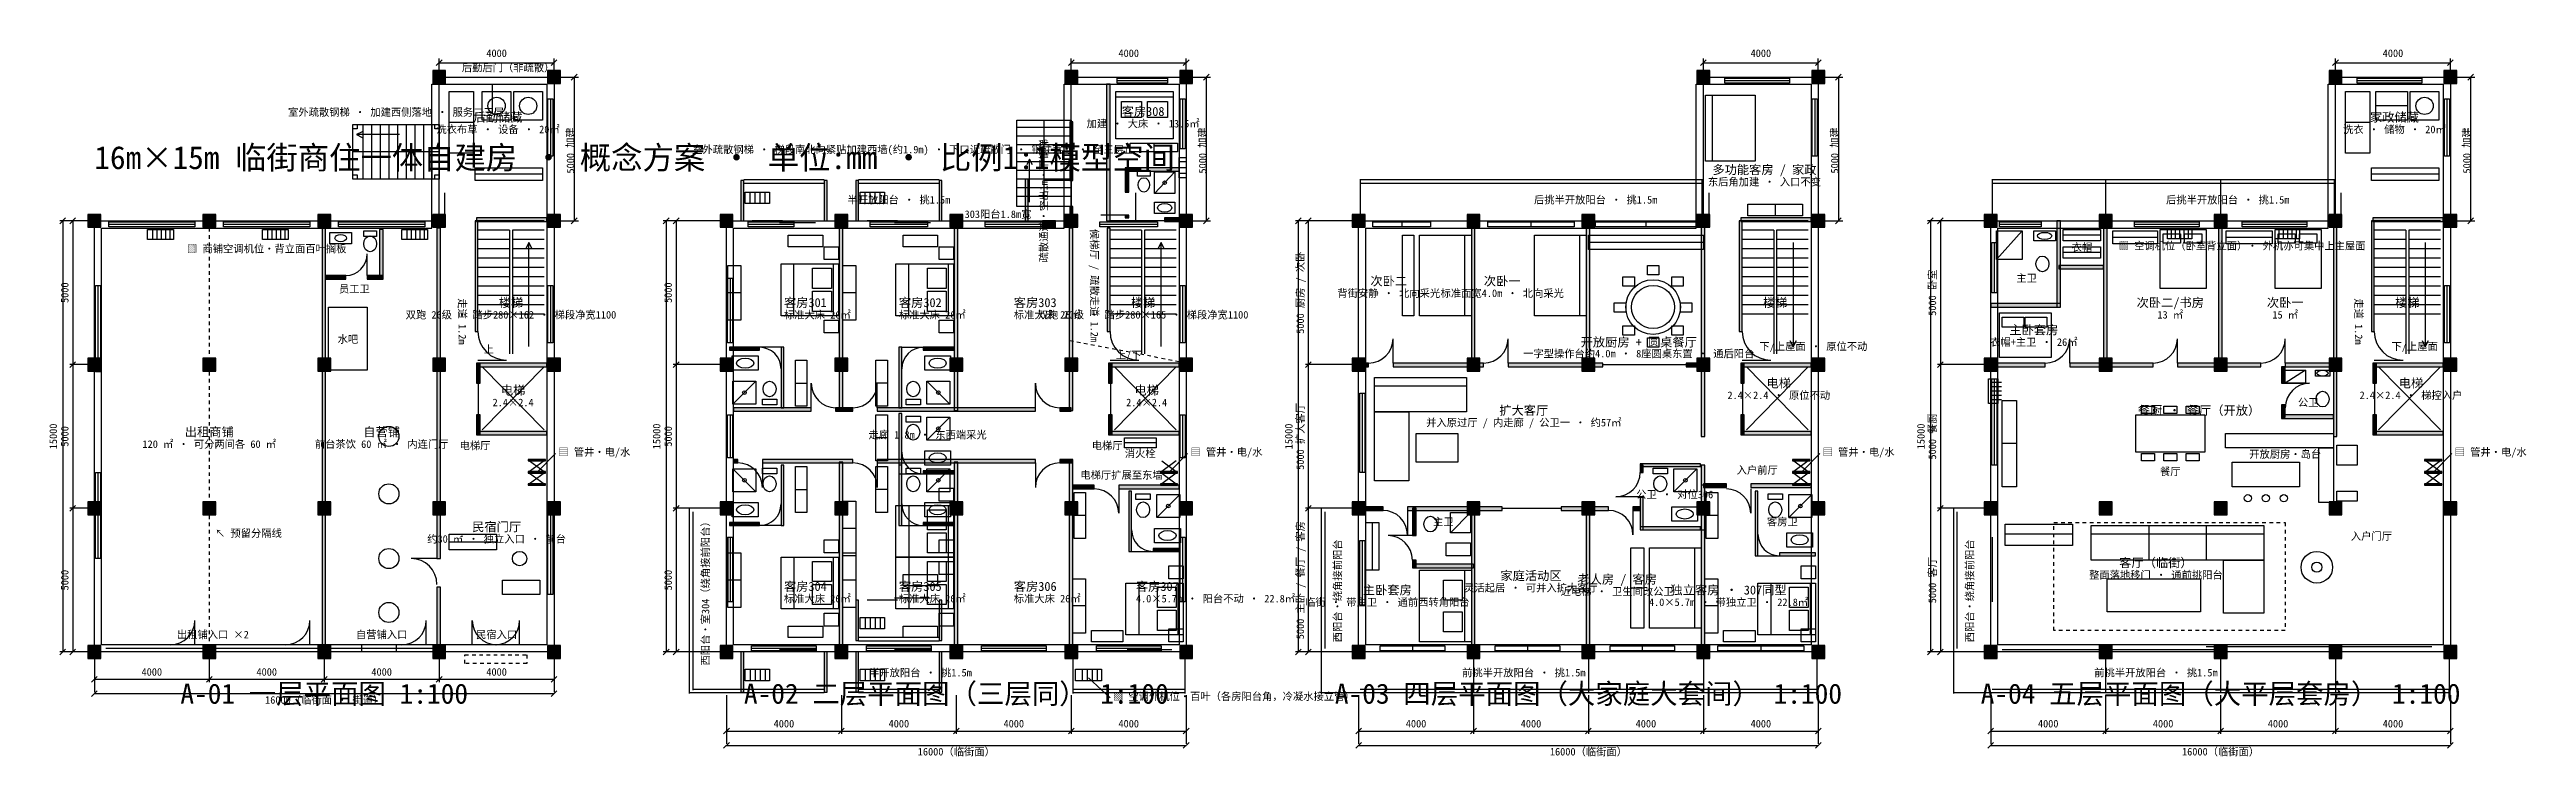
# Model space of a CAD drawing. Extents: x -1559 to 126850, y -3634 to 20959.
# Drawn here: x -1559 to 84646, y -3634 to 20959 of the extents above; entities that cross this region are included whole.
import ezdxf
from ezdxf.enums import TextEntityAlignment as Align

# ---------------------------------------------------------------- set-up
doc = ezdxf.new("R2010")
doc.units = 0
doc.linetypes.add('DASHED', pattern=[250, 125, -125])
for name, color, linetype in [('COLUMN', 7, 'CONTINUOUS'), ('DIM', 1, 'CONTINUOUS'), ('DOOR', 3, 'CONTINUOUS'), ('FURN', 8, 'CONTINUOUS'), ('HVAC', 6, 'CONTINUOUS'), ('TXT', 2, 'CONTINUOUS'), ('WALL', 7, 'CONTINUOUS'), ('WINDOW', 4, 'CONTINUOUS')]:
    doc.layers.add(name, color=color, linetype=linetype)
doc.styles.add('wqy-unicode', font='simhei.ttf')

msp = doc.modelspace()

# ---------------------------------------------------------------- texts
at = {"layer": 'DIM', "style": 'wqy-unicode'}
for s, p in [('4000', (14000, 20700)), ('4000', (36000, 20700)), ('4000', (58000, 20700)), ('4000', (80000, 20700)), ('4000', (2000, -825)), ('4000', (6000, -825)), ('4000', (10000, -825)), ('4000', (14000, -825)), ('16000（临街面 · 街道）', (8000, -1800)), ('4000', (24000, -2625)), ('4000', (28000, -2625)), ('4000', (32000, -2625)), ('4000', (36000, -2625)), ('4000', (46000, -2625)), ('4000', (50000, -2625)), ('4000', (54000, -2625)), ('4000', (58000, -2625)), ('4000', (68000, -2625)), ('4000', (72000, -2625)), ('4000', (76000, -2625)), ('4000', (80000, -2625)), ('16000（临街面）', (30000, -3600)), ('16000（临街面）', (52000, -3600)), ('16000（临街面）', (74000, -3600))]:
    msp.add_text(s, height=262.5, dxfattribs=at).set_placement(p, align=Align.CENTER)
for s, p in [('5000 加建', (16700, 17450)), ('5000 加建', (38700, 17450)), ('5000 加建', (60700, 17450)), ('5000 加建', (82700, 17450)), ('5000 厨房 / 次卧', (42100, 12500)), ('5000 卧室', (64100, 12500)), ('5000', (-900, 12500)), ('5000', (20100, 12500)), ('5000 扩大客厅', (42100, 7500)), ('15000', (-1300, 7500)), ('5000', (-900, 7500)), ('15000', (19700, 7500)), ('5000', (20100, 7500)), ('15000', (41700, 7500)), ('15000', (63700, 7500)), ('5000 餐厨', (64100, 7500)), ('5000 主卧 / 餐厅 / 客房', (42100, 2500)), ('5000', (-900, 2500)), ('5000', (20100, 2500)), ('5000 客厅', (64100, 2500))]:
    msp.add_text(s, height=262.5, rotation=90, dxfattribs=at).set_placement(p, align=Align.CENTER)
at = {"layer": 'TXT', "style": 'wqy-unicode'}
for s, height, p in [('后勤后门（非疏散）', 262.5, (14400, 20200)), ('客房308', 312.5, (36500, 18650)), ('室外疏散钢梯 · 加建西侧落地 · 服务二三层', 262.5, (10500, 18650)), ('洗衣布草 · 设备 · 20㎡', 262.5, (14050, 18050)), ('后勤储藏', 312.5, (14050, 18450)), ('加建 · 大床 · 13.5㎡', 262.5, (36500, 18250)), ('洗衣 · 储物 · 20㎡', 262.5, (80050, 18050)), ('家政储藏', 312.5, (80050, 18450)), ('室外疏散钢梯 · 梯段南北向紧贴加建西墙(约1.9m) · 下口近疏散门 · 钢柱落地 · 至三层止', 262.5, (28500, 17350)), ('东后角加建 · 入口不变', 262.5, (58125, 16225)), ('多功能客房 / 家政', 312.5, (58125, 16625)), ('半开放阳台 · 挑1.5m', 262.5, (28000, 15600)), ('后挑半开放阳台 · 挑1.5m', 262.5, (52250, 15600)), ('后挑半开放阳台 · 挑1.5m', 262.5, (74250, 15600)), ('303阳台1.8m宽', 262.5, (31450, 15100)), ('▨ 商铺空调机位·背立面百叶搁板', 262.5, (6000, 13900)), ('衣帽', 262.5, (69175, 13950)), ('▨ 空调机位（卧室背立面）· 外机亦可集中上主屋面', 262.5, (74750, 14000)), ('次卧二', 312.5, (45050, 12750)), ('次卧一', 312.5, (49000, 12750)), ('主卫', 262.5, (67250, 12875)), ('员工卫', 262.5, (9050, 12500)), ('楼梯', 312.5, (14500, 12000)), ('楼梯', 312.5, (36500, 12000)), ('背街安静 · 北向采光', 262.5, (45050, 12350)), ('标准面宽4.0m · 北向采光', 262.5, (49000, 12350)), ('楼梯', 312.5, (58500, 12000)), ('次卧二/书房', 312.5, (72250, 12000)), ('次卧一', 312.5, (76250, 12000)), ('楼梯', 312.5, (80500, 12000)), ('双跑 26级 · 踏步280×162 · 梯段净宽1100', 262.5, (14500, 11600)), ('双跑 20级 · 踏步280×165 · 梯段净宽1100', 262.5, (36500, 11600)), ('主卧套房', 312.5, (67500, 11050)), ('13 ㎡', 262.5, (72250, 11600)), ('15 ㎡', 262.5, (76250, 11600)), ('水吧', 262.5, (8825, 10750)), ('一字型操作台约4.0m · 8座圆桌东置 · 通后阳台', 262.5, (53750, 10250)), ('开放厨房 + 圆桌餐厅', 312.5, (53750, 10625)), ('衣帽+主卫 · 26㎡', 262.5, (67500, 10650)), ('电梯', 312.5, (58625, 9200)), ('电梯', 312.5, (80625, 9200)), ('2.4×2.4', 262.5, (14575, 8550)), ('电梯', 312.5, (14575, 8950)), ('2.4×2.4', 262.5, (36625, 8550)), ('电梯', 312.5, (36625, 8950)), ('2.4×2.4 · 原位不动', 262.5, (58625, 8800)), ('公卫', 262.5, (77050, 8550)), ('2.4×2.4 · 梯控入户', 262.5, (80625, 8800)), ('出租商铺', 312.5, (4000, 7500)), ('自营铺', 312.5, (10000, 7500)), ('并入原过厅 / 内走廊 / 公卫一 · 约57㎡', 262.5, (49750, 7850)), ('扩大客厅', 312.5, (49750, 8250)), ('餐厨 · 餐厅（开放）', 312.5, (73250, 8250)), ('120 ㎡ · 可分两间各 60 ㎡', 262.5, (4000, 7100)), ('前台茶饮 60 ㎡ · 内连门厅', 262.5, (10000, 7100)), ('电梯厅', 262.5, (13250, 7050)), ('走廊 1.8m · 东西端采光', 262.5, (29000, 7425)), ('电梯厅', 262.5, (35250, 7050)), ('消火栓', 262.5, (36400, 6775)), ('开放厨房·岛台', 262.5, (76250, 6750)), ('电梯厅扩展至东墙', 262.5, (35750, 6025)), ('入户前厅', 262.5, (57875, 6200)), ('餐厅', 262.5, (72250, 6150)), ('公卫 · 对位306', 262.5, (55000, 5350)), ('民宿门厅', 312.5, (14000, 4200)), ('主卫', 262.5, (46950, 4400)), ('客房卫', 262.5, (58750, 4400)), ('约30 ㎡ · 独立入口 · 前台', 262.5, (14000, 3800)), ('入户门厅', 262.5, (79250, 3900)), ('家庭活动区', 312.5, (50000, 2500)), ('老人房 / 客房', 312.5, (53000, 2375)), ('整面落地移门 · 通前挑阳台', 262.5, (71750, 2550)), ('客厅（临街）', 312.5, (71750, 2950)), ('临街 · 带主卫 · 通前西转角阳台', 262.5, (45000, 1600)), ('主卧套房', 312.5, (45000, 2000)), ('灵活起居 · 可并入扩大客厅', 262.5, (50000, 2100)), ('近电梯 · 卫生间改公卫', 262.5, (53000, 1975)), ('4.0×5.7m · 带独立卫 · 22.8㎡', 262.5, (56875, 1600)), ('独立客房 · 307同型', 312.5, (56875, 2000)), ('出租铺入口 ×2', 262.5, (4125, 475)), ('自营铺入口', 262.5, (10000, 475)), ('民宿入口', 262.5, (14000, 475)), ('半开放阳台 · 挑1.5m', 262.5, (28750, -850)), ('前挑半开放阳台 · 挑1.5m', 262.5, (49750, -850)), ('前挑半开放阳台 · 挑1.5m', 262.5, (71750, -850)), ('A-01 一层平面图 1:100', 700, (8000, -1800)), ('A-02 二层平面图（三层同） 1:100', 700, (30000, -1800)), ('A-03 四层平面图（大家庭大套间） 1:100', 700, (52000, -1800)), ('A-04 五层平面图（大平层套房） 1:100', 700, (74000, -1800))]:
    msp.add_text(s, height=height, dxfattribs=at).set_placement(p, align=Align.CENTER)
for s, height, p in [('16m×15m 临街商住一体自建房 · 概念方案 · 单位:mm · 比例1:1模型空间', 800, (0, 16800)), ('客房301', 312.5, (24000, 12000)), ('客房302', 312.5, (28000, 12000)), ('客房303', 312.5, (32000, 12000)), ('标准大床 26㎡', 262.5, (24000, 11600)), ('标准大床 26㎡', 262.5, (28000, 11600)), ('标准大床 26㎡', 262.5, (32000, 11600)), ('上', 262.5, (13550, 10400)), ('上/下', 262.5, (35550, 10200)), ('下/上屋面 · 原位不动', 262.5, (57950, 10500)), ('下/上屋面', 262.5, (79950, 10500)), ('▤ 管井·电/水', 262.5, (16150, 6825)), ('▤ 管井·电/水', 262.5, (38150, 6825)), ('▤ 管井·电/水', 262.5, (60150, 6825)), ('▤ 管井·电/水', 262.5, (82150, 6825)), ('↖ 预留分隔线', 262.5, (4200, 4000)), ('标准大床 26㎡', 262.5, (24000, 1725)), ('客房304', 312.5, (24000, 2125)), ('标准大床 26㎡', 262.5, (28000, 1725)), ('客房305', 312.5, (28000, 2125)), ('标准大床 26㎡', 262.5, (32000, 1725)), ('客房306', 312.5, (32000, 2125)), ('4.0×5.7m · 阳台不动 · 22.8㎡', 262.5, (36250, 1725)), ('客房307', 312.5, (36250, 2125)), ('▨ 空调外机位·百叶（各房阳台角，冷凝水接立管）', 262.5, (35450, -1675))]:
    msp.add_text(s, height=height, dxfattribs=at).set_placement(p)
for s, rotation, p in [('疏散通道·空出1m·下钢梯', 90, (33175, 15700)), ('候梯厅 / 疏散走道 1.2m', -90, (34675, 12750)), ('走道 1.2m', -90, (12675, 11500)), ('走道 1.2m', -90, (78675, 11500)), ('西阳台·室304（绕角接前阳台）', 90, (21400, 2125)), ('西阳台·绕角接前阳台', 90, (43400, 2125)), ('西阳台·绕角接前阳台', 90, (65400, 2125))]:
    msp.add_text(s, height=262.5, rotation=rotation, dxfattribs=at).set_placement(p, align=Align.CENTER)

# ---------------------------------------------------------------- linework, layer by layer
at = {"layer": 'COLUMN'}
for p, q in [((12225, 20225), (11775, 20225)), ((11775, 20225), (11775, 19775)), ((12225, 19775), (12225, 20225)), ((16225, 20225), (15775, 20225)), ((15775, 20225), (15775, 19775)), ((16225, 19775), (16225, 20225)), ((34225, 20225), (33775, 20225)), ((33775, 20225), (33775, 19775)), ((34225, 19775), (34225, 20225)), ((38225, 20225), (37775, 20225)), ((37775, 20225), (37775, 19775)), ((38225, 19775), (38225, 20225)), ((56225, 20225), (55775, 20225)), ((55775, 20225), (55775, 19775)), ((56225, 19775), (56225, 20225)), ((60225, 20225), (59775, 20225)), ((59775, 20225), (59775, 19775)), ((60225, 19775), (60225, 20225)), ((78225, 20225), (77775, 20225)), ((77775, 20225), (77775, 19775)), ((78225, 19775), (78225, 20225)), ((82225, 20225), (81775, 20225)), ((81775, 20225), (81775, 19775)), ((82225, 19775), (82225, 20225)), ((11775, 19775), (12225, 19775)), ((15775, 19775), (16225, 19775)), ((33775, 19775), (34225, 19775)), ((37775, 19775), (38225, 19775)), ((55775, 19775), (56225, 19775)), ((59775, 19775), (60225, 19775)), ((77775, 19775), (78225, 19775)), ((81775, 19775), (82225, 19775)), ((225, 15225), (-225, 15225)), ((-225, 15225), (-225, 14775)), ((-225, 14775), (225, 14775)), ((225, 14775), (225, 15225)), ((4225, 15225), (3775, 15225)), ((3775, 15225), (3775, 14775)), ((3775, 14775), (4225, 14775)), ((4225, 14775), (4225, 15225)), ((8225, 15225), (7775, 15225)), ((7775, 15225), (7775, 14775)), ((7775, 14775), (8225, 14775)), ((8225, 14775), (8225, 15225)), ((12225, 15225), (11775, 15225)), ((11775, 15225), (11775, 14775)), ((11775, 14775), (12225, 14775)), ((12225, 14775), (12225, 15225)), ((16225, 15225), (15775, 15225)), ((15775, 15225), (15775, 14775)), ((15775, 14775), (16225, 14775)), ((16225, 14775), (16225, 15225)), ((22225, 15225), (21775, 15225)), ((21775, 15225), (21775, 14775)), ((21775, 14775), (22225, 14775)), ((22225, 14775), (22225, 15225)), ((26225, 15225), (25775, 15225)), ((25775, 15225), (25775, 14775)), ((25775, 14775), (26225, 14775)), ((26225, 14775), (26225, 15225)), ((30225, 15225), (29775, 15225)), ((29775, 15225), (29775, 14775)), ((29775, 14775), (30225, 14775)), ((30225, 14775), (30225, 15225)), ((34225, 15225), (33775, 15225)), ((33775, 15225), (33775, 14775)), ((33775, 14775), (34225, 14775)), ((34225, 14775), (34225, 15225)), ((38225, 15225), (37775, 15225)), ((37775, 15225), (37775, 14775)), ((37775, 14775), (38225, 14775)), ((38225, 14775), (38225, 15225)), ((44225, 15225), (43775, 15225)), ((43775, 15225), (43775, 14775)), ((43775, 14775), (44225, 14775)), ((44225, 14775), (44225, 15225)), ((48225, 15225), (47775, 15225)), ((47775, 15225), (47775, 14775)), ((47775, 14775), (48225, 14775)), ((48225, 14775), (48225, 15225)), ((52225, 15225), (51775, 15225)), ((51775, 15225), (51775, 14775)), ((51775, 14775), (52225, 14775)), ((52225, 14775), (52225, 15225)), ((56225, 15225), (55775, 15225)), ((55775, 15225), (55775, 14775)), ((55775, 14775), (56225, 14775)), ((56225, 14775), (56225, 15225)), ((60225, 15225), (59775, 15225)), ((59775, 15225), (59775, 14775)), ((59775, 14775), (60225, 14775)), ((60225, 14775), (60225, 15225)), ((66225, 15225), (65775, 15225)), ((65775, 15225), (65775, 14775)), ((65775, 14775), (66225, 14775)), ((66225, 14775), (66225, 15225)), ((70225, 15225), (69775, 15225)), ((69775, 15225), (69775, 14775)), ((69775, 14775), (70225, 14775)), ((70225, 14775), (70225, 15225)), ((74225, 15225), (73775, 15225)), ((73775, 15225), (73775, 14775)), ((73775, 14775), (74225, 14775)), ((74225, 14775), (74225, 15225)), ((78225, 15225), (77775, 15225)), ((77775, 15225), (77775, 14775)), ((77775, 14775), (78225, 14775)), ((78225, 14775), (78225, 15225)), ((82225, 15225), (81775, 15225)), ((81775, 15225), (81775, 14775)), ((81775, 14775), (82225, 14775)), ((82225, 14775), (82225, 15225)), ((225, 10225), (-225, 10225)), ((-225, 10225), (-225, 9775)), ((-225, 9775), (225, 9775)), ((225, 9775), (225, 10225)), ((4225, 10225), (3775, 10225)), ((3775, 10225), (3775, 9775)), ((3775, 9775), (4225, 9775)), ((4225, 9775), (4225, 10225)), ((8225, 10225), (7775, 10225)), ((7775, 10225), (7775, 9775)), ((7775, 9775), (8225, 9775)), ((8225, 9775), (8225, 10225)), ((12225, 10225), (11775, 10225)), ((11775, 10225), (11775, 9775)), ((11775, 9775), (12225, 9775)), ((12225, 9775), (12225, 10225)), ((16225, 10225), (15775, 10225)), ((15775, 10225), (15775, 9775)), ((15775, 9775), (16225, 9775)), ((16225, 9775), (16225, 10225)), ((22225, 10225), (21775, 10225)), ((21775, 10225), (21775, 9775)), ((21775, 9775), (22225, 9775)), ((22225, 9775), (22225, 10225)), ((26225, 10225), (25775, 10225)), ((25775, 10225), (25775, 9775)), ((25775, 9775), (26225, 9775)), ((26225, 9775), (26225, 10225)), ((30225, 10225), (29775, 10225)), ((29775, 10225), (29775, 9775)), ((29775, 9775), (30225, 9775)), ((30225, 9775), (30225, 10225)), ((34225, 10225), (33775, 10225)), ((33775, 10225), (33775, 9775)), ((33775, 9775), (34225, 9775)), ((34225, 9775), (34225, 10225)), ((38225, 10225), (37775, 10225)), ((37775, 10225), (37775, 9775)), ((37775, 9775), (38225, 9775)), ((38225, 9775), (38225, 10225)), ((44225, 10225), (43775, 10225)), ((43775, 10225), (43775, 9775)), ((43775, 9775), (44225, 9775)), ((44225, 9775), (44225, 10225)), ((48225, 10225), (47775, 10225)), ((47775, 10225), (47775, 9775)), ((47775, 9775), (48225, 9775)), ((48225, 9775), (48225, 10225)), ((52225, 10225), (51775, 10225)), ((51775, 10225), (51775, 9775)), ((51775, 9775), (52225, 9775)), ((52225, 9775), (52225, 10225)), ((56225, 10225), (55775, 10225)), ((55775, 10225), (55775, 9775)), ((55775, 9775), (56225, 9775)), ((56225, 9775), (56225, 10225)), ((60225, 10225), (59775, 10225)), ((59775, 10225), (59775, 9775)), ((59775, 9775), (60225, 9775)), ((60225, 9775), (60225, 10225)), ((66225, 10225), (65775, 10225)), ((65775, 10225), (65775, 9775)), ((65775, 9775), (66225, 9775)), ((66225, 9775), (66225, 10225)), ((70225, 10225), (69775, 10225)), ((69775, 10225), (69775, 9775)), ((69775, 9775), (70225, 9775)), ((70225, 9775), (70225, 10225)), ((74225, 10225), (73775, 10225)), ((73775, 10225), (73775, 9775)), ((73775, 9775), (74225, 9775)), ((74225, 9775), (74225, 10225)), ((78225, 10225), (77775, 10225)), ((77775, 10225), (77775, 9775)), ((77775, 9775), (78225, 9775)), ((78225, 9775), (78225, 10225)), ((82225, 10225), (81775, 10225)), ((81775, 10225), (81775, 9775)), ((81775, 9775), (82225, 9775)), ((82225, 9775), (82225, 10225)), ((225, 5225), (-225, 5225)), ((-225, 5225), (-225, 4775)), ((225, 4775), (225, 5225)), ((4225, 5225), (3775, 5225)), ((3775, 5225), (3775, 4775)), ((4225, 4775), (4225, 5225)), ((8225, 5225), (7775, 5225)), ((7775, 5225), (7775, 4775)), ((8225, 4775), (8225, 5225)), ((12225, 5225), (11775, 5225)), ((11775, 5225), (11775, 4775)), ((12225, 4775), (12225, 5225)), ((16225, 5225), (15775, 5225)), ((15775, 5225), (15775, 4775)), ((16225, 4775), (16225, 5225)), ((22225, 5225), (21775, 5225)), ((21775, 5225), (21775, 4775)), ((22225, 4775), (22225, 5225)), ((26225, 5225), (25775, 5225)), ((25775, 5225), (25775, 4775)), ((26225, 4775), (26225, 5225)), ((30225, 5225), (29775, 5225)), ((29775, 5225), (29775, 4775)), ((30225, 4775), (30225, 5225)), ((34225, 5225), (33775, 5225)), ((33775, 5225), (33775, 4775)), ((34225, 4775), (34225, 5225)), ((38225, 5225), (37775, 5225)), ((37775, 5225), (37775, 4775)), ((38225, 4775), (38225, 5225)), ((44225, 5225), (43775, 5225)), ((43775, 5225), (43775, 4775)), ((44225, 4775), (44225, 5225)), ((48225, 5225), (47775, 5225)), ((47775, 5225), (47775, 4775)), ((48225, 4775), (48225, 5225)), ((52225, 5225), (51775, 5225)), ((51775, 5225), (51775, 4775)), ((52225, 4775), (52225, 5225)), ((56225, 5225), (55775, 5225)), ((55775, 5225), (55775, 4775)), ((56225, 4775), (56225, 5225)), ((60225, 5225), (59775, 5225)), ((59775, 5225), (59775, 4775)), ((60225, 4775), (60225, 5225)), ((66225, 5225), (65775, 5225)), ((65775, 5225), (65775, 4775)), ((66225, 4775), (66225, 5225)), ((70225, 5225), (69775, 5225)), ((69775, 5225), (69775, 4775)), ((70225, 4775), (70225, 5225)), ((74225, 5225), (73775, 5225)), ((73775, 5225), (73775, 4775)), ((74225, 4775), (74225, 5225)), ((78225, 5225), (77775, 5225)), ((77775, 5225), (77775, 4775)), ((78225, 4775), (78225, 5225)), ((82225, 5225), (81775, 5225)), ((81775, 5225), (81775, 4775)), ((82225, 4775), (82225, 5225)), ((-225, 4775), (225, 4775)), ((3775, 4775), (4225, 4775)), ((7775, 4775), (8225, 4775)), ((11775, 4775), (12225, 4775)), ((15775, 4775), (16225, 4775)), ((21775, 4775), (22225, 4775)), ((25775, 4775), (26225, 4775)), ((29775, 4775), (30225, 4775)), ((33775, 4775), (34225, 4775)), ((37775, 4775), (38225, 4775)), ((43775, 4775), (44225, 4775)), ((47775, 4775), (48225, 4775)), ((51775, 4775), (52225, 4775)), ((55775, 4775), (56225, 4775)), ((59775, 4775), (60225, 4775)), ((65775, 4775), (66225, 4775)), ((69775, 4775), (70225, 4775)), ((73775, 4775), (74225, 4775)), ((77775, 4775), (78225, 4775)), ((81775, 4775), (82225, 4775)), ((225, 225), (-225, 225)), ((-225, 225), (-225, -225)), ((225, -225), (225, 225)), ((4225, 225), (3775, 225)), ((3775, 225), (3775, -225)), ((4225, -225), (4225, 225)), ((8225, 225), (7775, 225)), ((7775, 225), (7775, -225)), ((8225, -225), (8225, 225)), ((12225, 225), (11775, 225)), ((11775, 225), (11775, -225)), ((12225, -225), (12225, 225)), ((16225, 225), (15775, 225)), ((15775, 225), (15775, -225)), ((16225, -225), (16225, 225)), ((22225, 225), (21775, 225)), ((21775, 225), (21775, -225)), ((22225, -225), (22225, 225)), ((26225, 225), (25775, 225)), ((25775, 225), (25775, -225)), ((26225, -225), (26225, 225)), ((30225, 225), (29775, 225)), ((29775, 225), (29775, -225)), ((30225, -225), (30225, 225)), ((34225, 225), (33775, 225)), ((33775, 225), (33775, -225)), ((34225, -225), (34225, 225)), ((38225, 225), (37775, 225)), ((37775, 225), (37775, -225)), ((38225, -225), (38225, 225)), ((44225, 225), (43775, 225)), ((43775, 225), (43775, -225)), ((44225, -225), (44225, 225)), ((48225, 225), (47775, 225)), ((47775, 225), (47775, -225)), ((48225, -225), (48225, 225)), ((52225, 225), (51775, 225)), ((51775, 225), (51775, -225)), ((52225, -225), (52225, 225)), ((56225, 225), (55775, 225)), ((55775, 225), (55775, -225)), ((56225, -225), (56225, 225)), ((60225, 225), (59775, 225)), ((59775, 225), (59775, -225)), ((60225, -225), (60225, 225)), ((66225, 225), (65775, 225)), ((65775, 225), (65775, -225)), ((66225, -225), (66225, 225)), ((70225, 225), (69775, 225)), ((69775, 225), (69775, -225)), ((70225, -225), (70225, 225)), ((74225, 225), (73775, 225)), ((73775, 225), (73775, -225)), ((74225, -225), (74225, 225)), ((78225, 225), (77775, 225)), ((77775, 225), (77775, -225)), ((78225, -225), (78225, 225)), ((82225, 225), (81775, 225)), ((81775, 225), (81775, -225)), ((82225, -225), (82225, 225)), ((-225, -225), (225, -225)), ((3775, -225), (4225, -225)), ((7775, -225), (8225, -225)), ((11775, -225), (12225, -225)), ((15775, -225), (16225, -225)), ((21775, -225), (22225, -225)), ((25775, -225), (26225, -225)), ((29775, -225), (30225, -225)), ((33775, -225), (34225, -225)), ((37775, -225), (38225, -225)), ((43775, -225), (44225, -225)), ((47775, -225), (48225, -225)), ((51775, -225), (52225, -225)), ((55775, -225), (56225, -225)), ((59775, -225), (60225, -225)), ((65775, -225), (66225, -225)), ((69775, -225), (70225, -225)), ((73775, -225), (74225, -225)), ((77775, -225), (78225, -225)), ((81775, -225), (82225, -225))]:
    msp.add_line(p, q, dxfattribs=at)
for points in [[(11775, 19775), (12225, 19775), (11775, 20225), (12225, 20225)], [(15775, 19775), (16225, 19775), (15775, 20225), (16225, 20225)], [(33775, 19775), (34225, 19775), (33775, 20225), (34225, 20225)], [(37775, 19775), (38225, 19775), (37775, 20225), (38225, 20225)], [(55775, 19775), (56225, 19775), (55775, 20225), (56225, 20225)], [(59775, 19775), (60225, 19775), (59775, 20225), (60225, 20225)], [(77775, 19775), (78225, 19775), (77775, 20225), (78225, 20225)], [(81775, 19775), (82225, 19775), (81775, 20225), (82225, 20225)], [(-225, 14775), (225, 14775), (-225, 15225), (225, 15225)], [(3775, 14775), (4225, 14775), (3775, 15225), (4225, 15225)], [(7775, 14775), (8225, 14775), (7775, 15225), (8225, 15225)], [(11775, 14775), (12225, 14775), (11775, 15225), (12225, 15225)], [(15775, 14775), (16225, 14775), (15775, 15225), (16225, 15225)], [(21775, 14775), (22225, 14775), (21775, 15225), (22225, 15225)], [(25775, 14775), (26225, 14775), (25775, 15225), (26225, 15225)], [(29775, 14775), (30225, 14775), (29775, 15225), (30225, 15225)], [(33775, 14775), (34225, 14775), (33775, 15225), (34225, 15225)], [(37775, 14775), (38225, 14775), (37775, 15225), (38225, 15225)], [(43775, 14775), (44225, 14775), (43775, 15225), (44225, 15225)], [(47775, 14775), (48225, 14775), (47775, 15225), (48225, 15225)], [(51775, 14775), (52225, 14775), (51775, 15225), (52225, 15225)], [(55775, 14775), (56225, 14775), (55775, 15225), (56225, 15225)], [(59775, 14775), (60225, 14775), (59775, 15225), (60225, 15225)], [(65775, 14775), (66225, 14775), (65775, 15225), (66225, 15225)], [(69775, 14775), (70225, 14775), (69775, 15225), (70225, 15225)], [(73775, 14775), (74225, 14775), (73775, 15225), (74225, 15225)], [(77775, 14775), (78225, 14775), (77775, 15225), (78225, 15225)], [(81775, 14775), (82225, 14775), (81775, 15225), (82225, 15225)], [(-225, 9775), (225, 9775), (-225, 10225), (225, 10225)], [(3775, 9775), (4225, 9775), (3775, 10225), (4225, 10225)], [(7775, 9775), (8225, 9775), (7775, 10225), (8225, 10225)], [(11775, 9775), (12225, 9775), (11775, 10225), (12225, 10225)], [(15775, 9775), (16225, 9775), (15775, 10225), (16225, 10225)], [(21775, 9775), (22225, 9775), (21775, 10225), (22225, 10225)], [(25775, 9775), (26225, 9775), (25775, 10225), (26225, 10225)], [(29775, 9775), (30225, 9775), (29775, 10225), (30225, 10225)], [(33775, 9775), (34225, 9775), (33775, 10225), (34225, 10225)], [(37775, 9775), (38225, 9775), (37775, 10225), (38225, 10225)], [(43775, 9775), (44225, 9775), (43775, 10225), (44225, 10225)], [(47775, 9775), (48225, 9775), (47775, 10225), (48225, 10225)], [(51775, 9775), (52225, 9775), (51775, 10225), (52225, 10225)], [(55775, 9775), (56225, 9775), (55775, 10225), (56225, 10225)], [(59775, 9775), (60225, 9775), (59775, 10225), (60225, 10225)], [(65775, 9775), (66225, 9775), (65775, 10225), (66225, 10225)], [(69775, 9775), (70225, 9775), (69775, 10225), (70225, 10225)], [(73775, 9775), (74225, 9775), (73775, 10225), (74225, 10225)], [(77775, 9775), (78225, 9775), (77775, 10225), (78225, 10225)], [(81775, 9775), (82225, 9775), (81775, 10225), (82225, 10225)], [(-225, 4775), (225, 4775), (-225, 5225), (225, 5225)], [(3775, 4775), (4225, 4775), (3775, 5225), (4225, 5225)], [(7775, 4775), (8225, 4775), (7775, 5225), (8225, 5225)], [(11775, 4775), (12225, 4775), (11775, 5225), (12225, 5225)], [(15775, 4775), (16225, 4775), (15775, 5225), (16225, 5225)], [(21775, 4775), (22225, 4775), (21775, 5225), (22225, 5225)], [(25775, 4775), (26225, 4775), (25775, 5225), (26225, 5225)], [(29775, 4775), (30225, 4775), (29775, 5225), (30225, 5225)], [(33775, 4775), (34225, 4775), (33775, 5225), (34225, 5225)], [(37775, 4775), (38225, 4775), (37775, 5225), (38225, 5225)], [(43775, 4775), (44225, 4775), (43775, 5225), (44225, 5225)], [(47775, 4775), (48225, 4775), (47775, 5225), (48225, 5225)], [(51775, 4775), (52225, 4775), (51775, 5225), (52225, 5225)], [(55775, 4775), (56225, 4775), (55775, 5225), (56225, 5225)], [(59775, 4775), (60225, 4775), (59775, 5225), (60225, 5225)], [(65775, 4775), (66225, 4775), (65775, 5225), (66225, 5225)], [(69775, 4775), (70225, 4775), (69775, 5225), (70225, 5225)], [(73775, 4775), (74225, 4775), (73775, 5225), (74225, 5225)], [(77775, 4775), (78225, 4775), (77775, 5225), (78225, 5225)], [(81775, 4775), (82225, 4775), (81775, 5225), (82225, 5225)], [(-225, -225), (225, -225), (-225, 225), (225, 225)], [(3775, -225), (4225, -225), (3775, 225), (4225, 225)], [(7775, -225), (8225, -225), (7775, 225), (8225, 225)], [(11775, -225), (12225, -225), (11775, 225), (12225, 225)], [(15775, -225), (16225, -225), (15775, 225), (16225, 225)], [(21775, -225), (22225, -225), (21775, 225), (22225, 225)], [(25775, -225), (26225, -225), (25775, 225), (26225, 225)], [(29775, -225), (30225, -225), (29775, 225), (30225, 225)], [(33775, -225), (34225, -225), (33775, 225), (34225, 225)], [(37775, -225), (38225, -225), (37775, 225), (38225, 225)], [(43775, -225), (44225, -225), (43775, 225), (44225, 225)], [(47775, -225), (48225, -225), (47775, 225), (48225, 225)], [(51775, -225), (52225, -225), (51775, 225), (52225, 225)], [(55775, -225), (56225, -225), (55775, 225), (56225, 225)], [(59775, -225), (60225, -225), (59775, 225), (60225, 225)], [(65775, -225), (66225, -225), (65775, 225), (66225, 225)], [(69775, -225), (70225, -225), (69775, 225), (70225, 225)], [(73775, -225), (74225, -225), (73775, 225), (74225, 225)], [(77775, -225), (78225, -225), (77775, 225), (78225, 225)], [(81775, -225), (82225, -225), (81775, 225), (82225, 225)]]:
    msp.add_solid(points, dxfattribs=at)
at = {"layer": 'DIM'}
for p, q in [((11900, 20400), (12100, 20600)), ((12000, 20000), (12000, 20650)), ((12000, 20500), (16000, 20500)), ((15900, 20400), (16100, 20600)), ((16000, 20000), (16000, 20650)), ((16000, 20000), (16850, 20000)), ((16600, 19900), (16800, 20100)), ((16700, 20000), (16700, 15000)), ((33900, 20400), (34100, 20600)), ((34000, 20000), (34000, 20650)), ((34000, 20500), (38000, 20500)), ((37900, 20400), (38100, 20600)), ((38000, 20000), (38000, 20650)), ((38000, 20000), (38850, 20000)), ((38600, 19900), (38800, 20100)), ((38700, 20000), (38700, 15000)), ((55900, 20400), (56100, 20600)), ((56000, 20000), (56000, 20650)), ((56000, 20500), (60000, 20500)), ((59900, 20400), (60100, 20600)), ((60000, 20000), (60000, 20650)), ((60000, 20000), (60850, 20000)), ((60600, 19900), (60800, 20100)), ((60700, 20000), (60700, 15000)), ((77900, 20400), (78100, 20600)), ((78000, 20000), (78000, 20650)), ((78000, 20500), (82000, 20500)), ((81900, 20400), (82100, 20600)), ((82000, 20000), (82000, 20650)), ((82000, 20000), (82850, 20000)), ((82600, 19900), (82800, 20100)), ((82700, 20000), (82700, 15000)), ((-1200, 14900), (-1000, 15100)), ((0, 15000), (-1200, 15000)), ((-1100, 15000), (-1100, 0)), ((-850, 14900), (-650, 15100)), ((-750, 15000), (-750, 0)), ((16000, 15000), (16850, 15000)), ((16600, 14900), (16800, 15100)), ((19800, 14900), (20000, 15100)), ((22000, 15000), (19800, 15000)), ((19900, 15000), (19900, 0)), ((20150, 14900), (20350, 15100)), ((20250, 15000), (20250, 0)), ((38000, 15000), (38850, 15000)), ((38600, 14900), (38800, 15100)), ((41800, 14900), (42000, 15100)), ((44000, 15000), (41800, 15000)), ((41900, 15000), (41900, 0)), ((42150, 14900), (42350, 15100)), ((42250, 15000), (42250, 0)), ((60000, 15000), (60850, 15000)), ((60600, 14900), (60800, 15100)), ((63800, 14900), (64000, 15100)), ((66000, 15000), (63800, 15000)), ((63900, 15000), (63900, 0)), ((64150, 14900), (64350, 15100)), ((64250, 15000), (64250, 0)), ((82000, 15000), (82850, 15000)), ((82600, 14900), (82800, 15100)), ((-850, 9900), (-650, 10100)), ((0, 10000), (-850, 10000)), ((20150, 9900), (20350, 10100)), ((22000, 10000), (20150, 10000)), ((42150, 9900), (42350, 10100)), ((44000, 10000), (42150, 10000)), ((64150, 9900), (64350, 10100)), ((66000, 10000), (64150, 10000)), ((-850, 4900), (-650, 5100)), ((0, 5000), (-850, 5000)), ((20150, 4900), (20350, 5100)), ((22000, 5000), (20150, 5000)), ((42150, 4900), (42350, 5100)), ((44000, 5000), (42150, 5000)), ((64150, 4900), (64350, 5100)), ((66000, 5000), (64150, 5000)), ((-1200, -100), (-1000, 100)), ((0, 0), (-1200, 0)), ((-850, -100), (-650, 100)), ((0, 0), (0, -1400)), ((4000, 0), (4000, -1050)), ((8000, 0), (8000, -1050)), ((12000, 0), (12000, -1050)), ((16000, 0), (16000, -1400)), ((19800, -100), (20000, 100)), ((22000, 0), (19800, 0)), ((20150, -100), (20350, 100)), ((41800, -100), (42000, 100)), ((44000, 0), (41800, 0)), ((42150, -100), (42350, 100)), ((63800, -100), (64000, 100)), ((66000, 0), (63800, 0)), ((64150, -100), (64350, 100)), ((-100, -1050), (100, -850)), ((3900, -1050), (4100, -850)), ((7900, -1050), (8100, -850)), ((11900, -1050), (12100, -850)), ((15900, -1050), (16100, -850)), ((-100, -1550), (100, -1350)), ((0, -950), (16000, -950)), ((0, -1450), (16000, -1450)), ((15900, -1550), (16100, -1350)), ((22000, -1500), (22000, -3200)), ((26000, -1500), (26000, -2850)), ((30000, -1500), (30000, -2850)), ((34000, -1500), (34000, -2850)), ((38000, -1500), (38000, -3200)), ((44000, -1500), (44000, -3200)), ((48000, -1500), (48000, -2850)), ((52000, -1500), (52000, -2850)), ((56000, -1500), (56000, -2850)), ((60000, -1500), (60000, -3200)), ((66000, -1500), (66000, -3200)), ((70000, -1500), (70000, -2850)), ((74000, -1500), (74000, -2850)), ((78000, -1500), (78000, -2850)), ((82000, -1500), (82000, -3200)), ((21900, -2850), (22100, -2650)), ((21900, -3350), (22100, -3150)), ((22000, -2750), (38000, -2750)), ((22000, -3250), (38000, -3250)), ((25900, -2850), (26100, -2650)), ((29900, -2850), (30100, -2650)), ((33900, -2850), (34100, -2650)), ((37900, -2850), (38100, -2650)), ((37900, -3350), (38100, -3150)), ((43900, -2850), (44100, -2650)), ((43900, -3350), (44100, -3150)), ((44000, -2750), (60000, -2750)), ((44000, -3250), (60000, -3250)), ((47900, -2850), (48100, -2650)), ((51900, -2850), (52100, -2650)), ((55900, -2850), (56100, -2650)), ((59900, -2850), (60100, -2650)), ((59900, -3350), (60100, -3150)), ((65900, -2850), (66100, -2650)), ((65900, -3350), (66100, -3150)), ((66000, -2750), (82000, -2750)), ((66000, -3250), (82000, -3250)), ((69900, -2850), (70100, -2650)), ((73900, -2850), (74100, -2650)), ((77900, -2850), (78100, -2650)), ((81900, -2850), (82100, -2650)), ((81900, -3350), (82100, -3150))]:
    msp.add_line(p, q, dxfattribs=at)
at = {"layer": 'DOOR'}
for p, q in [((13850, 19750), (13850, 18750)), ((33950, 16400), (33050, 16400)), ((12200, 14975), (12200, 15975)), ((36250, 14975), (36250, 15975)), ((56200, 14975), (56200, 15975)), ((78200, 14975), (78200, 15975)), ((35875, 15200), (35025, 15200)), ((9500, 13100), (9500, 13850)), ((23900, 10600), (23150, 10600)), ((28100, 10600), (28850, 10600)), ((45200, 10050), (45200, 10900)), ((49200, 10050), (49200, 10900)), ((68750, 10050), (68750, 10900)), ((72500, 10050), (72500, 10900)), ((76250, 10050), (76250, 10900)), ((13350, 10150), (14350, 10150)), ((35350, 10150), (36350, 10150)), ((57350, 10150), (58350, 10150)), ((79350, 10150), (80350, 10150)), ((24950, 8500), (24950, 9350)), ((27250, 8500), (27250, 9350)), ((32750, 8500), (32750, 9350)), ((76250, 9350), (77100, 9350)), ((23250, 6575), (23250, 5725)), ((27250, 6575), (27250, 5725)), ((28100, 6200), (28850, 6200)), ((32750, 6575), (32750, 5725)), ((35650, 5675), (35650, 4825)), ((53800, 5400), (52950, 5400)), ((57650, 5675), (57650, 4825)), ((23900, 4400), (23150, 4400)), ((28100, 4400), (28850, 4400)), ((28100, 4400), (28850, 4400)), ((45700, 4925), (45700, 4075)), ((53550, 4925), (53550, 4075)), ((36100, 3500), (36850, 3500)), ((45875, 4050), (45025, 4050)), ((11925, 3250), (11025, 3250)), ((57900, 3350), (58650, 3350)), ((3500, 250), (3500, 1100)), ((7500, 250), (7500, 1100)), ((11550, 250), (11550, 1100)), ((13150, 250), (13150, 1100)), ((14800, 250), (14800, 1100))]:
    msp.add_line(p, q, dxfattribs=at)
for centre, radius, start, end in [((8750, 13850), 750, 270, 0), ((14350, 11150), 1000, 180, 270), ((23150, 9850), 750, 0, 90), ((28850, 9850), 750, 90, 180), ((36350, 11150), 1000, 180, 270), ((44350, 10900), 850, 270, 0), ((48350, 10900), 850, 270, 0), ((58350, 11150), 1000, 180, 270), ((67900, 10900), 850, 270, 0), ((71650, 10900), 850, 270, 0), ((75400, 10900), 850, 270, 0), ((80350, 11150), 1000, 180, 270), ((25800, 9350), 850, 180, 270), ((26400, 9350), 850, 270, 0), ((33600, 9350), 850, 180, 270), ((77100, 8500), 850, 90, 180), ((28850, 6950), 750, 180, 270), ((22400, 5725), 850, 0, 90), ((26400, 5725), 850, 0, 90), ((33600, 5725), 850, 90, 180), ((52950, 6250), 850, 270, 0), ((34800, 4825), 850, 0, 90), ((56800, 4825), 850, 0, 90), ((23150, 5150), 750, 270, 0), ((28850, 5150), 750, 180, 270), ((28850, 5150), 750, 180, 270), ((44850, 4075), 850, 0, 90), ((52700, 4075), 850, 0, 90), ((36850, 4250), 750, 180, 270), ((45025, 3200), 850, 0, 90), ((58650, 4100), 750, 180, 270), ((11025, 2350), 900, 0, 90), ((2650, 1100), 850, 270, 0), ((6650, 1100), 850, 270, 0), ((10700, 1100), 850, 270, 0), ((14000, 1100), 850, 180, 270), ((13950, 1100), 850, 270, 0)]:
    msp.add_arc(centre, radius, start, end, dxfattribs=at)
at = {"layer": 'FURN'}
for p, q in [((12350, 19500), (13200, 19500)), ((12350, 17350), (12350, 19500)), ((13200, 19500), (13200, 17350)), ((13500, 19500), (14500, 19500)), ((13500, 18500), (13500, 19500)), ((14500, 19500), (14500, 18500)), ((14600, 19500), (15600, 19500)), ((14600, 18500), (14600, 19500)), ((15600, 19500), (15600, 18500)), ((35550, 19500), (37550, 19500)), ((35550, 17850), (35550, 19500)), ((35550, 19500), (37550, 19500)), ((35550, 19300), (35550, 19500)), ((37550, 19300), (35550, 19300)), ((35750, 19150), (36450, 19150)), ((35750, 18600), (35750, 19150)), ((36450, 19150), (36450, 18600)), ((36650, 19150), (37350, 19150)), ((36650, 18600), (36650, 19150)), ((37350, 19150), (37350, 18600)), ((37550, 19500), (37550, 17850)), ((37550, 19500), (37550, 19300)), ((56075, 19375), (57800, 19375)), ((56075, 17075), (56075, 19375)), ((56075, 19375), (56300, 19375)), ((56075, 17075), (56075, 19375)), ((56300, 19375), (56300, 17075)), ((57800, 19375), (57800, 17075)), ((78350, 19500), (79200, 19500)), ((78350, 17350), (78350, 19500)), ((79200, 19500), (79200, 17350)), ((79400, 19500), (80500, 19500)), ((79400, 18500), (79400, 19500)), ((80500, 19000), (79400, 19000)), ((80500, 19500), (80500, 18500)), ((80600, 19500), (81600, 19500)), ((80600, 18500), (80600, 19500)), ((81600, 19500), (81600, 18500)), ((9000, 18350), (12000, 18350)), ((9000, 16450), (9000, 18350)), ((9000, 18350), (9150, 18350)), ((9000, 18200), (9000, 18350)), ((9150, 18200), (9000, 18200)), ((9150, 18350), (9150, 18200)), ((9350, 18350), (9350, 17400)), ((9650, 18350), (9650, 17400)), ((9950, 18350), (9950, 17400)), ((10250, 18350), (10250, 17400)), ((10550, 18350), (10550, 17400)), ((10850, 18350), (10850, 17400)), ((11150, 18350), (11150, 17400)), ((11450, 18350), (11450, 17400)), ((11750, 18350), (11750, 17400)), ((11850, 18350), (12000, 18350)), ((11850, 18200), (11850, 18350)), ((12000, 18200), (11850, 18200)), ((12000, 18350), (12000, 16450)), ((12000, 18350), (12000, 18200)), ((13200, 18425), (12350, 18425)), ((14500, 18500), (13500, 18500)), ((15600, 18500), (14600, 18500)), ((32100, 18500), (34000, 18500)), ((32100, 15500), (32100, 18500)), ((33050, 18250), (32100, 18250)), ((33050, 18500), (33050, 15500)), ((34000, 18250), (33050, 18250)), ((34000, 18500), (34000, 15500)), ((36450, 18600), (35750, 18600)), ((37350, 18600), (36650, 18600)), ((79200, 18425), (78350, 18425)), ((80500, 18500), (79400, 18500)), ((81600, 18500), (80600, 18500)), ((12000, 17400), (9000, 17400)), ((9325, 18100), (9125, 18000)), ((10625, 18000), (9125, 18000)), ((9125, 18000), (9325, 17900)), ((9350, 17400), (9350, 16450)), ((9650, 17400), (9650, 16450)), ((9950, 17400), (9950, 16450)), ((10250, 17400), (10250, 16450)), ((10550, 17400), (10550, 16450)), ((10850, 17400), (10850, 16450)), ((11150, 17400), (11150, 16450)), ((11450, 17400), (11450, 16450)), ((11750, 17400), (11750, 16450)), ((13200, 17350), (12350, 17350)), ((33050, 17950), (32100, 17950)), ((33050, 17650), (32100, 17650)), ((33050, 17350), (32100, 17350)), ((34000, 17950), (33050, 17950)), ((34000, 17650), (33050, 17650)), ((34000, 17350), (33050, 17350)), ((37550, 17850), (35550, 17850)), ((36050, 17700), (37700, 17700)), ((36050, 17400), (36050, 17700)), ((37700, 17400), (36050, 17400)), ((36875, 17700), (36875, 17400)), ((37700, 17700), (37700, 17400)), ((79200, 17350), (78350, 17350)), ((9000, 16600), (9150, 16600)), ((9000, 16450), (9000, 16600)), ((12000, 16450), (9000, 16450)), ((9150, 16450), (9000, 16450)), ((9150, 16600), (9150, 16450)), ((11850, 16600), (12000, 16600)), ((11850, 16450), (11850, 16600)), ((12000, 16450), (11850, 16450)), ((12000, 16600), (12000, 16450)), ((13250, 16850), (15600, 16850)), ((13250, 16400), (13250, 16850)), ((15600, 16625), (13250, 16625)), ((15600, 16400), (13250, 16400)), ((15600, 16850), (15600, 16400)), ((25400, 16425), (22600, 16425)), ((29400, 16425), (26600, 16425)), ((33050, 17050), (32100, 17050)), ((33050, 16750), (32100, 16750)), ((33050, 16450), (32100, 16450)), ((32550, 17150), (32450, 16950)), ((32550, 15650), (32550, 17150)), ((32650, 16950), (32550, 17150)), ((34000, 17050), (33050, 17050)), ((34000, 16750), (33050, 16750)), ((34000, 16450), (33050, 16450)), ((36300, 16750), (36750, 16750)), ((36300, 16550), (36300, 16750)), ((36750, 16550), (36300, 16550)), ((36340.2, 16345.7), (36383.6, 16426.8)), ((36383.6, 16426.8), (36448.5, 16481)), ((36448.5, 16481), (36525, 16500)), ((36525, 16500), (36601.5, 16481)), ((36601.5, 16481), (36666.4, 16426.8)), ((36666.4, 16426.8), (36709.8, 16345.7)), ((36750, 16750), (36750, 16550)), ((36900, 16700), (37600, 16700)), ((36900, 15950), (36900, 16700)), ((37600, 16700), (36900, 15950)), ((37600, 16700), (37600, 15950)), ((44050, 16450), (44050, 15000)), ((55950, 16425), (44050, 16425)), ((55950, 16450), (55950, 15000)), ((57800, 17075), (56075, 17075)), ((56300, 17075), (56075, 17075)), ((66050, 16450), (66050, 15000)), ((77950, 16425), (66050, 16425)), ((70000, 16450), (70000, 15000)), ((74000, 16450), (74000, 15000)), ((77950, 16450), (77950, 15000)), ((79250, 16850), (81600, 16850)), ((79250, 16400), (79250, 16850)), ((81600, 16625), (79250, 16625)), ((81600, 16400), (79250, 16400)), ((81600, 16850), (81600, 16400)), ((25400, 16300), (22600, 16300)), ((29400, 16300), (26600, 16300)), ((33050, 16150), (32100, 16150)), ((33050, 15850), (32100, 15850)), ((34000, 16150), (33050, 16150)), ((34000, 15850), (33050, 15850)), ((36325, 16250), (36340.2, 16345.7)), ((36340.2, 16154.3), (36325, 16250)), ((36383.6, 16073.2), (36340.2, 16154.3)), ((36448.5, 16019), (36383.6, 16073.2)), ((36525, 16000), (36448.5, 16019)), ((36601.5, 16019), (36525, 16000)), ((36666.4, 16073.2), (36601.5, 16019)), ((36709.8, 16154.3), (36666.4, 16073.2)), ((36709.8, 16345.7), (36725, 16250)), ((36725, 16250), (36709.8, 16154.3)), ((37600, 15950), (36900, 15950)), ((36900, 15650), (37600, 15650)), ((36900, 15250), (36900, 15650)), ((37019, 15507.4), (37073.2, 15556.1)), ((37073.2, 15556.1), (37154.3, 15588.6)), ((37154.3, 15588.6), (37250, 15600)), ((37250, 15600), (37345.7, 15588.6)), ((37345.7, 15588.6), (37426.8, 15556.1)), ((37426.8, 15556.1), (37481, 15507.4)), ((37600, 15650), (37600, 15250)), ((55950, 16300), (44050, 16300)), ((57550, 15575), (59450, 15575)), ((57550, 15175), (57550, 15575)), ((58500, 15575), (58500, 15175)), ((59450, 15575), (59450, 15175)), ((77950, 16300), (66050, 16300)), ((15650, 15000), (13350, 15000)), ((14450, 14675), (13350, 14675)), ((14450, 14675), (14450, 10375)), ((15650, 14675), (14550, 14675)), ((14550, 14675), (14550, 10375)), ((34000, 15500), (32100, 15500)), ((37650, 15000), (35350, 15000)), ((36450, 14675), (35350, 14675)), ((36450, 14675), (36450, 10375)), ((37650, 14675), (36550, 14675)), ((36550, 14675), (36550, 10375)), ((37600, 15250), (36900, 15250)), ((37000, 15450), (37019, 15507.4)), ((37019, 15392.6), (37000, 15450)), ((37073.2, 15343.9), (37019, 15392.6)), ((37154.3, 15311.4), (37073.2, 15343.9)), ((37250, 15300), (37154.3, 15311.4)), ((37345.7, 15311.4), (37250, 15300)), ((37426.8, 15343.9), (37345.7, 15311.4)), ((37481, 15392.6), (37426.8, 15343.9)), ((37481, 15507.4), (37500, 15450)), ((37500, 15450), (37481, 15392.6)), ((59650, 15000), (57350, 15000)), ((58450, 14675), (57350, 14675)), ((59450, 15175), (57550, 15175)), ((58450, 14675), (58450, 10375)), ((59650, 14675), (58550, 14675)), ((58550, 14675), (58550, 10375)), ((68525, 14700), (69825, 14700)), ((68525, 14300), (68525, 14700)), ((69825, 14700), (69825, 14300)), ((71900, 14700), (73500, 14700)), ((71900, 12650), (71900, 14700)), ((73500, 14700), (73500, 12650)), ((75900, 14700), (77500, 14700)), ((75900, 12650), (75900, 14700)), ((77500, 14700), (77500, 12650)), ((81650, 15000), (79350, 15000)), ((80450, 14675), (79350, 14675)), ((80450, 14675), (80450, 10375)), ((81650, 14675), (80550, 14675)), ((80550, 14675), (80550, 10375)), ((8200, 14600), (8950, 14600)), ((8200, 14200), (8200, 14600)), ((8950, 14200), (8200, 14200)), ((8375, 14400), (8390.2, 14447.8)), ((8390.2, 14352.2), (8375, 14400)), ((8390.2, 14447.8), (8433.6, 14488.4)), ((8433.6, 14311.6), (8390.2, 14352.2)), ((8433.6, 14488.4), (8498.5, 14515.5)), ((8498.5, 14284.5), (8433.6, 14311.6)), ((8498.5, 14515.5), (8575, 14525)), ((8575, 14275), (8498.5, 14284.5)), ((8575, 14525), (8651.5, 14515.5)), ((8651.5, 14284.5), (8575, 14275)), ((8651.5, 14515.5), (8716.4, 14488.4)), ((8716.4, 14311.6), (8651.5, 14284.5)), ((8716.4, 14488.4), (8759.8, 14447.8)), ((8759.8, 14352.2), (8716.4, 14311.6)), ((8759.8, 14447.8), (8775, 14400)), ((8775, 14400), (8759.8, 14352.2)), ((8950, 14600), (8950, 14200)), ((9375, 14650), (9825, 14650)), ((9375, 14450), (9375, 14650)), ((9825, 14450), (9375, 14450)), ((9375, 14200), (9392.1, 14305.2)), ((9392.1, 14094.8), (9375, 14200)), ((9392.1, 14305.2), (9440.9, 14394.5)), ((9440.9, 14005.5), (9392.1, 14094.8)), ((9440.9, 14394.5), (9513.9, 14454.1)), ((9513.9, 13945.9), (9440.9, 14005.5)), ((9513.9, 14454.1), (9600, 14475)), ((9600, 13925), (9513.9, 13945.9)), ((9600, 14475), (9686.1, 14454.1)), ((9686.1, 13945.9), (9600, 13925)), ((9686.1, 14454.1), (9759.1, 14394.5)), ((9759.1, 14005.5), (9686.1, 13945.9)), ((9759.1, 14394.5), (9807.9, 14305.2)), ((9807.9, 14094.8), (9759.1, 14005.5)), ((9807.9, 14305.2), (9825, 14200)), ((9825, 14200), (9807.9, 14094.8)), ((9825, 14650), (9825, 14450)), ((14450, 14350), (13350, 14350)), ((14450, 14025), (13350, 14025)), ((15650, 14350), (14550, 14350)), ((15650, 14025), (14550, 14025)), ((15125, 14250), (15025, 14050)), ((15125, 10625), (15125, 14250)), ((15225, 14050), (15125, 14250)), ((24150, 14500), (25350, 14500)), ((24150, 14100), (24150, 14500)), ((25350, 14100), (24150, 14100)), ((25350, 14500), (25350, 14100)), ((25400, 14100), (25900, 14100)), ((25400, 13650), (25400, 14100)), ((25900, 14100), (25900, 13650)), ((28150, 14500), (29350, 14500)), ((28150, 14100), (28150, 14500)), ((29350, 14100), (28150, 14100)), ((29350, 14500), (29350, 14100)), ((29400, 14100), (29900, 14100)), ((29400, 13650), (29400, 14100)), ((29900, 14100), (29900, 13650)), ((36450, 14350), (35350, 14350)), ((36450, 14025), (35350, 14025)), ((37650, 14350), (36550, 14350)), ((37650, 14025), (36550, 14025)), ((37125, 14250), (37025, 14050)), ((37125, 10625), (37125, 14250)), ((37225, 14050), (37125, 14250)), ((45525, 14500), (45925, 14500)), ((45525, 11700), (45525, 14500)), ((45925, 14500), (45925, 11700)), ((46125, 14500), (47925, 14500)), ((46125, 11700), (46125, 14500)), ((47700, 14500), (47925, 14500)), ((47700, 11700), (47700, 14500)), ((47925, 14500), (47925, 11700)), ((47925, 14500), (47925, 11700)), ((50125, 14500), (51925, 14500)), ((50125, 11700), (50125, 14500)), ((51700, 14500), (51925, 14500)), ((51700, 11700), (51700, 14500)), ((51925, 14500), (51925, 11700)), ((51925, 14500), (51925, 11700)), ((52000, 14500), (56000, 14500)), ((52000, 14000), (52000, 14500)), ((56000, 14250), (52000, 14250)), ((56000, 14000), (52000, 14000)), ((56000, 14500), (56000, 14000)), ((58450, 14350), (57350, 14350)), ((58450, 14025), (57350, 14025)), ((59650, 14350), (58550, 14350)), ((59650, 14025), (58550, 14025)), ((59125, 14250), (59125, 10625)), ((66200, 14650), (67100, 14650)), ((66200, 13650), (66200, 14650)), ((67100, 14650), (66200, 13650)), ((67100, 14650), (67100, 13650)), ((67500, 14650), (68250, 14650)), ((67500, 14300), (67500, 14650)), ((68250, 14300), (67500, 14300)), ((67625, 14475), (67644, 14522.8)), ((67644, 14427.2), (67625, 14475)), ((67644, 14522.8), (67698.2, 14563.4)), ((67698.2, 14386.6), (67644, 14427.2)), ((67698.2, 14563.4), (67779.3, 14590.5)), ((67779.3, 14359.5), (67698.2, 14386.6)), ((67779.3, 14590.5), (67875, 14600)), ((67875, 14350), (67779.3, 14359.5)), ((67875, 14600), (67970.7, 14590.5)), ((67970.7, 14359.5), (67875, 14350)), ((67970.7, 14590.5), (68051.8, 14563.4)), ((68051.8, 14386.6), (67970.7, 14359.5)), ((68051.8, 14563.4), (68106, 14522.8)), ((68106, 14427.2), (68051.8, 14386.6)), ((68106, 14522.8), (68125, 14475)), ((68125, 14475), (68106, 14427.2)), ((68250, 14650), (68250, 14300)), ((69825, 14500), (68525, 14500)), ((69825, 14300), (68525, 14300)), ((68525, 14100), (69825, 14100)), ((68525, 13700), (68525, 14100)), ((69825, 13900), (68525, 13900)), ((69825, 14100), (69825, 13700)), ((70250, 14650), (71800, 14650)), ((70250, 14200), (70250, 14650)), ((71800, 14425), (70250, 14425)), ((71800, 14200), (70250, 14200)), ((71800, 14650), (71800, 14200)), ((72000, 14550), (72600, 14550)), ((72000, 14225), (72000, 14550)), ((72600, 14225), (72000, 14225)), ((72600, 14550), (72600, 14225)), ((72750, 14550), (73350, 14550)), ((72750, 14225), (72750, 14550)), ((73350, 14225), (72750, 14225)), ((73350, 14550), (73350, 14225)), ((74200, 14650), (75800, 14650)), ((74200, 14200), (74200, 14650)), ((75800, 14425), (74200, 14425)), ((75800, 14200), (74200, 14200)), ((75800, 14650), (75800, 14200)), ((76000, 14550), (76600, 14550)), ((76000, 14225), (76000, 14550)), ((76600, 14225), (76000, 14225)), ((76600, 14550), (76600, 14225)), ((76750, 14550), (77350, 14550)), ((76750, 14225), (76750, 14550)), ((77350, 14225), (76750, 14225)), ((77350, 14550), (77350, 14225)), ((80450, 14350), (79350, 14350)), ((80450, 14025), (79350, 14025)), ((81650, 14350), (80550, 14350)), ((81650, 14025), (80550, 14025)), ((81125, 14250), (81125, 10625)), ((14450, 13700), (13350, 13700)), ((14450, 13375), (13350, 13375)), ((14450, 13050), (13350, 13050)), ((15650, 13700), (14550, 13700)), ((15650, 13375), (14550, 13375)), ((15650, 13050), (14550, 13050)), ((22050, 13450), (22500, 13450)), ((22050, 11550), (22050, 13450)), ((22500, 13450), (22500, 11550)), ((23900, 13500), (25900, 13500)), ((23900, 11700), (23900, 13500)), ((24350, 11700), (24350, 13500)), ((25000, 13350), (25650, 13350)), ((25000, 12650), (25000, 13350)), ((25900, 13650), (25400, 13650)), ((25650, 13350), (25650, 12650)), ((25725, 13500), (25900, 13500)), ((25725, 11700), (25725, 13500)), ((25900, 13500), (25900, 11700)), ((25900, 13500), (25900, 11700)), ((26050, 13450), (26500, 13450)), ((26050, 11550), (26050, 13450)), ((26500, 13450), (26500, 11550)), ((27900, 13500), (29900, 13500)), ((27900, 11700), (27900, 13500)), ((28350, 11700), (28350, 13500)), ((29000, 13350), (29650, 13350)), ((29000, 12650), (29000, 13350)), ((29900, 13650), (29400, 13650)), ((29650, 13350), (29650, 12650)), ((29725, 13500), (29900, 13500)), ((29725, 11700), (29725, 13500)), ((29900, 13500), (29900, 11700)), ((29900, 13500), (29900, 11700)), ((36450, 13700), (35350, 13700)), ((36450, 13375), (35350, 13375)), ((36450, 13050), (35350, 13050)), ((37650, 13700), (36550, 13700)), ((37650, 13375), (36550, 13375)), ((37650, 13050), (36550, 13050)), ((53200, 13050), (53600, 13050)), ((53200, 12725), (53200, 13050)), ((53600, 13050), (53600, 12725)), ((54050, 13450), (54450, 13450)), ((54050, 13125), (54050, 13450)), ((54450, 13125), (54050, 13125)), ((54450, 13450), (54450, 13125)), ((54900, 13050), (55300, 13050)), ((54900, 12725), (54900, 13050)), ((55300, 13050), (55300, 12725)), ((58450, 13700), (57350, 13700)), ((58450, 13375), (57350, 13375)), ((58450, 13050), (57350, 13050)), ((59650, 13700), (58550, 13700)), ((59650, 13375), (58550, 13375)), ((59650, 13050), (58550, 13050)), ((67100, 13650), (66200, 13650)), ((67575, 13500), (67592.1, 13605.2)), ((67592.1, 13394.8), (67575, 13500)), ((67592.1, 13605.2), (67640.9, 13694.5)), ((67640.9, 13305.5), (67592.1, 13394.8)), ((67640.9, 13694.5), (67713.9, 13754.1)), ((67713.9, 13245.9), (67640.9, 13305.5)), ((67713.9, 13754.1), (67800, 13775)), ((67800, 13225), (67713.9, 13245.9)), ((67800, 13775), (67886.1, 13754.1)), ((67886.1, 13245.9), (67800, 13225)), ((67886.1, 13754.1), (67959.1, 13694.5)), ((67959.1, 13305.5), (67886.1, 13245.9)), ((67959.1, 13694.5), (68007.9, 13605.2)), ((68007.9, 13394.8), (67959.1, 13305.5)), ((68007.9, 13605.2), (68025, 13500)), ((68025, 13500), (68007.9, 13394.8)), ((69825, 13700), (68525, 13700)), ((80450, 13700), (79350, 13700)), ((80450, 13375), (79350, 13375)), ((80450, 13050), (79350, 13050)), ((81650, 13700), (80550, 13700)), ((81650, 13375), (80550, 13375)), ((81650, 13050), (80550, 13050)), ((14450, 12725), (13350, 12725)), ((14450, 12400), (13350, 12400)), ((14450, 12075), (13350, 12075)), ((15650, 12725), (14550, 12725)), ((15650, 12400), (14550, 12400)), ((15650, 12075), (14550, 12075)), ((22500, 12500), (22050, 12500)), ((25650, 12650), (25000, 12650)), ((25000, 12550), (25650, 12550)), ((25000, 11850), (25000, 12550)), ((25650, 12550), (25650, 11850)), ((26500, 12500), (26050, 12500)), ((29650, 12650), (29000, 12650)), ((29000, 12550), (29650, 12550)), ((29000, 11850), (29000, 12550)), ((29650, 12550), (29650, 11850)), ((36450, 12725), (35350, 12725)), ((36450, 12400), (35350, 12400)), ((36450, 12075), (35350, 12075)), ((37650, 12725), (36550, 12725)), ((37650, 12400), (36550, 12400)), ((37650, 12075), (36550, 12075)), ((52900, 12150), (53300, 12150)), ((52900, 11825), (52900, 12150)), ((53600, 12725), (53200, 12725)), ((53300, 12150), (53300, 11825)), ((55300, 12725), (54900, 12725)), ((55200, 12150), (55600, 12150)), ((55200, 11825), (55200, 12150)), ((55600, 12150), (55600, 11825)), ((58450, 12725), (57350, 12725)), ((58450, 12400), (57350, 12400)), ((58450, 12075), (57350, 12075)), ((59650, 12725), (58550, 12725)), ((59650, 12400), (58550, 12400)), ((59650, 12075), (58550, 12075)), ((73500, 12650), (71900, 12650)), ((77500, 12650), (75900, 12650)), ((80450, 12725), (79350, 12725)), ((80450, 12400), (79350, 12400)), ((80450, 12075), (79350, 12075)), ((81650, 12725), (80550, 12725)), ((81650, 12400), (80550, 12400)), ((81650, 12075), (80550, 12075)), ((8150, 12000), (9500, 12000)), ((8150, 9800), (8150, 12000)), ((9500, 12000), (9500, 9800)), ((14450, 11750), (13350, 11750)), ((15650, 11750), (14550, 11750)), ((22500, 11550), (22050, 11550)), ((25900, 11700), (23900, 11700)), ((25650, 11850), (25000, 11850)), ((25400, 11550), (25900, 11550)), ((25400, 11100), (25400, 11550)), ((25900, 11700), (25725, 11700)), ((25900, 11550), (25900, 11100)), ((26500, 11550), (26050, 11550)), ((29900, 11700), (27900, 11700)), ((29650, 11850), (29000, 11850)), ((29400, 11550), (29900, 11550)), ((29400, 11100), (29400, 11550)), ((29900, 11700), (29725, 11700)), ((29900, 11550), (29900, 11100)), ((36450, 11750), (35350, 11750)), ((37650, 11750), (36550, 11750)), ((45925, 11700), (45525, 11700)), ((47925, 11700), (46125, 11700)), ((47925, 11700), (47700, 11700)), ((51925, 11700), (50125, 11700)), ((51925, 11700), (51700, 11700)), ((53300, 11825), (52900, 11825)), ((53200, 11350), (53600, 11350)), ((53200, 11025), (53200, 11350)), ((53600, 11350), (53600, 11025)), ((54900, 11350), (55300, 11350)), ((54900, 11025), (54900, 11350)), ((55600, 11825), (55200, 11825)), ((55300, 11350), (55300, 11025)), ((58450, 11750), (57350, 11750)), ((59650, 11750), (58550, 11750)), ((66300, 11800), (68100, 11800)), ((66300, 10250), (66300, 11800)), ((66400, 11650), (67150, 11650)), ((66400, 11300), (66400, 11650)), ((67150, 11300), (66400, 11300)), ((67150, 11650), (67150, 11300)), ((67200, 11650), (67950, 11650)), ((67200, 11300), (67200, 11650)), ((67950, 11300), (67200, 11300)), ((67950, 11650), (67950, 11300)), ((68100, 11800), (68100, 10250)), ((80450, 11750), (79350, 11750)), ((81650, 11750), (80550, 11750)), ((25900, 11100), (25400, 11100)), ((29900, 11100), (29400, 11100)), ((53600, 11025), (53200, 11025)), ((54050, 10925), (54450, 10925)), ((54050, 10600), (54050, 10925)), ((54450, 10600), (54050, 10600)), ((54450, 10925), (54450, 10600)), ((55300, 11025), (54900, 11025)), ((59125, 10625), (59025, 10825)), ((59225, 10825), (59125, 10625)), ((81125, 10625), (81025, 10825)), ((81225, 10825), (81125, 10625)), ((9500, 9800), (8150, 9800)), ((9500, 9800), (8150, 9800)), ((15650, 9925), (13500, 7725)), ((13500, 9925), (15650, 7725)), ((22200, 10300), (23100, 10300)), ((22200, 9800), (22200, 10300)), ((23100, 9800), (22200, 9800)), ((22350, 10050), (22372.8, 10117)), ((22372.8, 9983), (22350, 10050)), ((22372.8, 10117), (22437.9, 10173.7)), ((22437.9, 9926.3), (22372.8, 9983)), ((22437.9, 10173.7), (22535.2, 10211.7)), ((22535.2, 9888.3), (22437.9, 9926.3)), ((22535.2, 10211.7), (22650, 10225)), ((22650, 9875), (22535.2, 9888.3)), ((22650, 10225), (22764.8, 10211.7)), ((22764.8, 9888.3), (22650, 9875)), ((22764.8, 10211.7), (22862.1, 10173.7)), ((22862.1, 9926.3), (22764.8, 9888.3)), ((22862.1, 10173.7), (22927.2, 10117)), ((22927.2, 9983), (22862.1, 9926.3)), ((22927.2, 10117), (22950, 10050)), ((22950, 10050), (22927.2, 9983)), ((23100, 10300), (23100, 9800)), ((24400, 10150), (24800, 10150)), ((24400, 8550), (24400, 10150)), ((24800, 10150), (24800, 8550)), ((27200, 10150), (27600, 10150)), ((27200, 8550), (27200, 10150)), ((27600, 10150), (27600, 8550)), ((28900, 10300), (29800, 10300)), ((28900, 9800), (28900, 10300)), ((29800, 9800), (28900, 9800)), ((29050, 10050), (29072.8, 10117)), ((29072.8, 9983), (29050, 10050)), ((29072.8, 10117), (29137.9, 10173.7)), ((29137.9, 9926.3), (29072.8, 9983)), ((29137.9, 10173.7), (29235.2, 10211.7)), ((29235.2, 9888.3), (29137.9, 9926.3)), ((29235.2, 10211.7), (29350, 10225)), ((29350, 9875), (29235.2, 9888.3)), ((29350, 10225), (29464.8, 10211.7)), ((29464.8, 9888.3), (29350, 9875)), ((29464.8, 10211.7), (29562.1, 10173.7)), ((29562.1, 9926.3), (29464.8, 9888.3)), ((29562.1, 10173.7), (29627.2, 10117)), ((29627.2, 9983), (29562.1, 9926.3)), ((29627.2, 10117), (29650, 10050)), ((29650, 10050), (29627.2, 9983)), ((29800, 10300), (29800, 9800)), ((37650, 9925), (35500, 7725)), ((35500, 9925), (37650, 7725)), ((44550, 9550), (47750, 9550)), ((44550, 8350), (44550, 9550)), ((47750, 9550), (47750, 8350)), ((59650, 9925), (57500, 7725)), ((57500, 9925), (59650, 7725)), ((68100, 10250), (66300, 10250)), ((76250, 9800), (76950, 9800)), ((76250, 9350), (76250, 9800)), ((76950, 9800), (76250, 9350)), ((76950, 9800), (76950, 9350)), ((77300, 9800), (77800, 9800)), ((77300, 9600), (77300, 9800)), ((77800, 9600), (77300, 9600)), ((77350, 9700), (77365.2, 9738.3)), ((77365.2, 9661.7), (77350, 9700)), ((77365.2, 9738.3), (77408.6, 9770.7)), ((77408.6, 9629.3), (77365.2, 9661.7)), ((77408.6, 9770.7), (77473.5, 9792.4)), ((77473.5, 9607.6), (77408.6, 9629.3)), ((77473.5, 9792.4), (77550, 9800)), ((77550, 9600), (77473.5, 9607.6)), ((77550, 9800), (77626.5, 9792.4)), ((77626.5, 9607.6), (77550, 9600)), ((77626.5, 9792.4), (77691.4, 9770.7)), ((77691.4, 9629.3), (77626.5, 9607.6)), ((77691.4, 9770.7), (77734.8, 9738.3)), ((77734.8, 9661.7), (77691.4, 9629.3)), ((77734.8, 9738.3), (77750, 9700)), ((77750, 9700), (77734.8, 9661.7)), ((77800, 9800), (77800, 9600)), ((81650, 9925), (79500, 7725)), ((79500, 9925), (81650, 7725)), ((22225, 9425), (23025, 9425)), ((22225, 8625), (22225, 9425)), ((22225, 8625), (23025, 9425)), ((23025, 8625), (22225, 8625)), ((23025, 9425), (23025, 8625)), ((23250, 8800), (23750, 8800)), ((23250, 8600), (23250, 8800)), ((23275, 9150), (23292.1, 9255.2)), ((23292.1, 9044.8), (23275, 9150)), ((23292.1, 9255.2), (23340.9, 9344.5)), ((23340.9, 8955.5), (23292.1, 9044.8)), ((23340.9, 9344.5), (23413.9, 9404.1)), ((23413.9, 8895.9), (23340.9, 8955.5)), ((23413.9, 9404.1), (23500, 9425)), ((23500, 8875), (23413.9, 8895.9)), ((23500, 9425), (23586.1, 9404.1)), ((23586.1, 8895.9), (23500, 8875)), ((23586.1, 9404.1), (23659.1, 9344.5)), ((23659.1, 8955.5), (23586.1, 8895.9)), ((23659.1, 9344.5), (23707.9, 9255.2)), ((23707.9, 9044.8), (23659.1, 8955.5)), ((23707.9, 9255.2), (23725, 9150)), ((23725, 9150), (23707.9, 9044.8)), ((23750, 8800), (23750, 8600)), ((24400, 9350), (24800, 9350)), ((27600, 9350), (27200, 9350)), ((28250, 8800), (28750, 8800)), ((28250, 8600), (28250, 8800)), ((28275, 9150), (28292.1, 9255.2)), ((28292.1, 9044.8), (28275, 9150)), ((28292.1, 9255.2), (28340.9, 9344.5)), ((28340.9, 8955.5), (28292.1, 9044.8)), ((28340.9, 9344.5), (28413.9, 9404.1)), ((28413.9, 8895.9), (28340.9, 8955.5)), ((28413.9, 9404.1), (28500, 9425)), ((28500, 8875), (28413.9, 8895.9)), ((28500, 9425), (28586.1, 9404.1)), ((28586.1, 8895.9), (28500, 8875)), ((28586.1, 9404.1), (28659.1, 9344.5)), ((28659.1, 8955.5), (28586.1, 8895.9)), ((28659.1, 9344.5), (28707.9, 9255.2)), ((28707.9, 9044.8), (28659.1, 8955.5)), ((28707.9, 9255.2), (28725, 9150)), ((28725, 9150), (28707.9, 9044.8)), ((28750, 8800), (28750, 8600)), ((28975, 9425), (29775, 9425)), ((28975, 8625), (28975, 9425)), ((29775, 8625), (28975, 9425)), ((29775, 8625), (28975, 8625)), ((29775, 9425), (29775, 8625)), ((47750, 9250), (44550, 9250)), ((66400, 8750), (66900, 8750)), ((66400, 5750), (66400, 8750)), ((66900, 8750), (66900, 5750)), ((76950, 9350), (76250, 9350)), ((77325, 8800), (77342.1, 8905.2)), ((77342.1, 8694.8), (77325, 8800)), ((77342.1, 8905.2), (77390.9, 8994.5)), ((77390.9, 8605.5), (77342.1, 8694.8)), ((77390.9, 8994.5), (77463.9, 9054.1)), ((77463.9, 9054.1), (77550, 9075)), ((77550, 9075), (77636.1, 9054.1)), ((77636.1, 9054.1), (77709.1, 8994.5)), ((77709.1, 8994.5), (77757.9, 8905.2)), ((77757.9, 8694.8), (77709.1, 8605.5)), ((77757.9, 8905.2), (77775, 8800)), ((77775, 8800), (77757.9, 8694.8)), ((23750, 8600), (23250, 8600)), ((24800, 8550), (24400, 8550)), ((27600, 8550), (27200, 8550)), ((27200, 8250), (27600, 8250)), ((27200, 6650), (27200, 8250)), ((27600, 8250), (27600, 6650)), ((28750, 8600), (28250, 8600)), ((28250, 8200), (28750, 8200)), ((28250, 8000), (28250, 8200)), ((28750, 8000), (28250, 8000)), ((28292.1, 7755.2), (28340.9, 7844.5)), ((28340.9, 7844.5), (28413.9, 7904.1)), ((28413.9, 7904.1), (28500, 7925)), ((28500, 7925), (28586.1, 7904.1)), ((28586.1, 7904.1), (28659.1, 7844.5)), ((28659.1, 7844.5), (28707.9, 7755.2)), ((28750, 8200), (28750, 8000)), ((28975, 8175), (29775, 8175)), ((28975, 7375), (28975, 8175)), ((29775, 8175), (28975, 7375)), ((29775, 8175), (29775, 7375)), ((47750, 8350), (44550, 8350)), ((44550, 8350), (45750, 8350)), ((44550, 5950), (44550, 8350)), ((45750, 8350), (45750, 5950)), ((71050, 8250), (73450, 8250)), ((71050, 6950), (71050, 8250)), ((71250, 8550), (71700, 8550)), ((71250, 8300), (71250, 8550)), ((71700, 8300), (71250, 8300)), ((71700, 8550), (71700, 8300)), ((72025, 8550), (72475, 8550)), ((72025, 8300), (72025, 8550)), ((72475, 8300), (72025, 8300)), ((72475, 8550), (72475, 8300)), ((72800, 8550), (73250, 8550)), ((72800, 8300), (72800, 8550)), ((73250, 8300), (72800, 8300)), ((73250, 8550), (73250, 8300)), ((73450, 8250), (73450, 6950)), ((77463.9, 8545.9), (77390.9, 8605.5)), ((77550, 8525), (77463.9, 8545.9)), ((77636.1, 8545.9), (77550, 8525)), ((77709.1, 8605.5), (77636.1, 8545.9)), ((27600, 7450), (27200, 7450)), ((28275, 7650), (28292.1, 7755.2)), ((28292.1, 7544.8), (28275, 7650)), ((28340.9, 7455.5), (28292.1, 7544.8)), ((28413.9, 7395.9), (28340.9, 7455.5)), ((28500, 7375), (28413.9, 7395.9)), ((28586.1, 7395.9), (28500, 7375)), ((28659.1, 7455.5), (28586.1, 7395.9)), ((28707.9, 7544.8), (28659.1, 7455.5)), ((28707.9, 7755.2), (28725, 7650)), ((28725, 7650), (28707.9, 7544.8)), ((28900, 7000), (29800, 7000)), ((28900, 6500), (28900, 7000)), ((29775, 7375), (28975, 7375)), ((29137.9, 6873.7), (29235.2, 6911.7)), ((29235.2, 6911.7), (29350, 6925)), ((29350, 6925), (29464.8, 6911.7)), ((29464.8, 6911.7), (29562.1, 6873.7)), ((29800, 7000), (29800, 6500)), ((35850, 7450), (36950, 7450)), ((35850, 7100), (35850, 7450)), ((36950, 7275), (35850, 7275)), ((36950, 7100), (35850, 7100)), ((36950, 7450), (36950, 7100)), ((46000, 7600), (47450, 7600)), ((46000, 6600), (46000, 7600)), ((47450, 7600), (47450, 6600)), ((66900, 7250), (66400, 7250)), ((73450, 6950), (71050, 6950)), ((71250, 6900), (71700, 6900)), ((71250, 6650), (71250, 6900)), ((71700, 6900), (71700, 6650)), ((72025, 6900), (72475, 6900)), ((72025, 6650), (72025, 6900)), ((72475, 6900), (72475, 6650)), ((72800, 6900), (73250, 6900)), ((72800, 6650), (72800, 6900)), ((73250, 6900), (73250, 6650)), ((74175, 7600), (77925, 7600)), ((74175, 7100), (74175, 7600)), ((77925, 7100), (74175, 7100)), ((77425, 7100), (77925, 7100)), ((77425, 5200), (77425, 7100)), ((77925, 7600), (77925, 7100)), ((77925, 7100), (77925, 5200)), ((78050, 7200), (78750, 7200)), ((78050, 6500), (78050, 7200)), ((78750, 7200), (78750, 6500)), ((15650, 6650), (15150, 6275)), ((15150, 6650), (15650, 6275)), ((15650, 6225), (15150, 5850)), ((15150, 6225), (15650, 5850)), ((22225, 6375), (23025, 6375)), ((22225, 5575), (22225, 6375)), ((22225, 6375), (23025, 5575)), ((23025, 6375), (23025, 5575)), ((23250, 6400), (23750, 6400)), ((23250, 6200), (23250, 6400)), ((23750, 6200), (23250, 6200)), ((23292.1, 5955.2), (23340.9, 6044.5)), ((23340.9, 6044.5), (23413.9, 6104.1)), ((23413.9, 6104.1), (23500, 6125)), ((23500, 6125), (23586.1, 6104.1)), ((23586.1, 6104.1), (23659.1, 6044.5)), ((23659.1, 6044.5), (23707.9, 5955.2)), ((23750, 6400), (23750, 6200)), ((24400, 6450), (24800, 6450)), ((24400, 4850), (24400, 6450)), ((24800, 6450), (24800, 4850)), ((27600, 6650), (27200, 6650)), ((27200, 6450), (27600, 6450)), ((27200, 4850), (27200, 6450)), ((27200, 6450), (27600, 6450)), ((27200, 4850), (27200, 6450)), ((27600, 6450), (27600, 4850)), ((27600, 6450), (27600, 4850)), ((28250, 6400), (28750, 6400)), ((28250, 6200), (28250, 6400)), ((28250, 6400), (28750, 6400)), ((28250, 6200), (28250, 6400)), ((28750, 6200), (28250, 6200)), ((28750, 6200), (28250, 6200)), ((28292.1, 5955.2), (28340.9, 6044.5)), ((28292.1, 5955.2), (28340.9, 6044.5)), ((28340.9, 6044.5), (28413.9, 6104.1)), ((28340.9, 6044.5), (28413.9, 6104.1)), ((28413.9, 6104.1), (28500, 6125)), ((28413.9, 6104.1), (28500, 6125)), ((28500, 6125), (28586.1, 6104.1)), ((28500, 6125), (28586.1, 6104.1)), ((28586.1, 6104.1), (28659.1, 6044.5)), ((28586.1, 6104.1), (28659.1, 6044.5)), ((28659.1, 6044.5), (28707.9, 5955.2)), ((28659.1, 6044.5), (28707.9, 5955.2)), ((28750, 6400), (28750, 6200)), ((28750, 6400), (28750, 6200)), ((29800, 6500), (28900, 6500)), ((28975, 6375), (29775, 6375)), ((28975, 5575), (28975, 6375)), ((29775, 6375), (28975, 5575)), ((28975, 6375), (29775, 6375)), ((28975, 5575), (28975, 6375)), ((29775, 6375), (28975, 5575)), ((29050, 6750), (29072.8, 6817)), ((29072.8, 6683), (29050, 6750)), ((29072.8, 6817), (29137.9, 6873.7)), ((29137.9, 6626.3), (29072.8, 6683)), ((29235.2, 6588.3), (29137.9, 6626.3)), ((29350, 6575), (29235.2, 6588.3)), ((29464.8, 6588.3), (29350, 6575)), ((29562.1, 6626.3), (29464.8, 6588.3)), ((29562.1, 6873.7), (29627.2, 6817)), ((29627.2, 6683), (29562.1, 6626.3)), ((29627.2, 6817), (29650, 6750)), ((29650, 6750), (29627.2, 6683)), ((29775, 6375), (29775, 5575)), ((29775, 6375), (29775, 5575)), ((37650, 6650), (37150, 6275)), ((37150, 6650), (37650, 6275)), ((37650, 6225), (37150, 5850)), ((37150, 6225), (37650, 5850)), ((47450, 6600), (46000, 6600)), ((54250, 6400), (54750, 6400)), ((54250, 6200), (54250, 6400)), ((54750, 6200), (54250, 6200)), ((54292.1, 5955.2), (54340.9, 6044.5)), ((54340.9, 6044.5), (54413.9, 6104.1)), ((54413.9, 6104.1), (54500, 6125)), ((54500, 6125), (54586.1, 6104.1)), ((54586.1, 6104.1), (54659.1, 6044.5)), ((54659.1, 6044.5), (54707.9, 5955.2)), ((54750, 6400), (54750, 6200)), ((54975, 6375), (55775, 6375)), ((54975, 5575), (54975, 6375)), ((55775, 6375), (54975, 5575)), ((55775, 6375), (55775, 5575)), ((59650, 6650), (59150, 6275)), ((59150, 6650), (59650, 6275)), ((59650, 6225), (59150, 5850)), ((59150, 6225), (59650, 5850)), ((71700, 6650), (71250, 6650)), ((72475, 6650), (72025, 6650)), ((73250, 6650), (72800, 6650)), ((74400, 6600), (76750, 6600)), ((74400, 5750), (74400, 6600)), ((76750, 6600), (76750, 5750)), ((78750, 6500), (78050, 6500)), ((81650, 6650), (81150, 6275)), ((81150, 6650), (81650, 6275)), ((81650, 6225), (81150, 5850)), ((81150, 6225), (81650, 5850)), ((22200, 5200), (23100, 5200)), ((22200, 4700), (22200, 5200)), ((23025, 5575), (22225, 5575)), ((23100, 5200), (23100, 4700)), ((23275, 5850), (23292.1, 5955.2)), ((23292.1, 5744.8), (23275, 5850)), ((23340.9, 5655.5), (23292.1, 5744.8)), ((23413.9, 5595.9), (23340.9, 5655.5)), ((23500, 5575), (23413.9, 5595.9)), ((23586.1, 5595.9), (23500, 5575)), ((23659.1, 5655.5), (23586.1, 5595.9)), ((23707.9, 5744.8), (23659.1, 5655.5)), ((23707.9, 5955.2), (23725, 5850)), ((23725, 5850), (23707.9, 5744.8)), ((24400, 5650), (24800, 5650)), ((26050, 5250), (26500, 5250)), ((26050, 3350), (26050, 5250)), ((26500, 5250), (26500, 3350)), ((27600, 5650), (27200, 5650)), ((27600, 5650), (27200, 5650)), ((28275, 5850), (28292.1, 5955.2)), ((28275, 5850), (28292.1, 5955.2)), ((28292.1, 5744.8), (28275, 5850)), ((28292.1, 5744.8), (28275, 5850)), ((28340.9, 5655.5), (28292.1, 5744.8)), ((28340.9, 5655.5), (28292.1, 5744.8)), ((28413.9, 5595.9), (28340.9, 5655.5)), ((28413.9, 5595.9), (28340.9, 5655.5)), ((28500, 5575), (28413.9, 5595.9)), ((28500, 5575), (28413.9, 5595.9)), ((28586.1, 5595.9), (28500, 5575)), ((28586.1, 5595.9), (28500, 5575)), ((28659.1, 5655.5), (28586.1, 5595.9)), ((28659.1, 5655.5), (28586.1, 5595.9)), ((28707.9, 5744.8), (28659.1, 5655.5)), ((28707.9, 5744.8), (28659.1, 5655.5)), ((28707.9, 5955.2), (28725, 5850)), ((28707.9, 5955.2), (28725, 5850)), ((28725, 5850), (28707.9, 5744.8)), ((28725, 5850), (28707.9, 5744.8)), ((28900, 5200), (29800, 5200)), ((28900, 4700), (28900, 5200)), ((28900, 5200), (29800, 5200)), ((28900, 4700), (28900, 5200)), ((29775, 5575), (28975, 5575)), ((29775, 5575), (28975, 5575)), ((29400, 5700), (29900, 5700)), ((29400, 5250), (29400, 5700)), ((29900, 5250), (29400, 5250)), ((29800, 5200), (29800, 4700)), ((29800, 5200), (29800, 4700)), ((29900, 5700), (29900, 5250)), ((34100, 5550), (34500, 5550)), ((34100, 3950), (34100, 5550)), ((34500, 5550), (34500, 3950)), ((36250, 5500), (36750, 5500)), ((36250, 5300), (36250, 5500)), ((36750, 5300), (36250, 5300)), ((36340.9, 5144.5), (36413.9, 5204.1)), ((36413.9, 5204.1), (36500, 5225)), ((36500, 5225), (36586.1, 5204.1)), ((36586.1, 5204.1), (36659.1, 5144.5)), ((36750, 5500), (36750, 5300)), ((36975, 5475), (37775, 5475)), ((36975, 4675), (36975, 5475)), ((37775, 5475), (36975, 4675)), ((37775, 5475), (37775, 4675)), ((45750, 5950), (44550, 5950)), ((54275, 5850), (54292.1, 5955.2)), ((54292.1, 5744.8), (54275, 5850)), ((54340.9, 5655.5), (54292.1, 5744.8)), ((54413.9, 5595.9), (54340.9, 5655.5)), ((54500, 5575), (54413.9, 5595.9)), ((54586.1, 5595.9), (54500, 5575)), ((54659.1, 5655.5), (54586.1, 5595.9)), ((54707.9, 5744.8), (54659.1, 5655.5)), ((54707.9, 5955.2), (54725, 5850)), ((54725, 5850), (54707.9, 5744.8)), ((55775, 5575), (54975, 5575)), ((56100, 5550), (56500, 5550)), ((56100, 3950), (56100, 5550)), ((56500, 5550), (56500, 3950)), ((58250, 5500), (58750, 5500)), ((58250, 5300), (58250, 5500)), ((58750, 5300), (58250, 5300)), ((58340.9, 5144.5), (58413.9, 5204.1)), ((58413.9, 5204.1), (58500, 5225)), ((58500, 5225), (58586.1, 5204.1)), ((58586.1, 5204.1), (58659.1, 5144.5)), ((58750, 5500), (58750, 5300)), ((58975, 5475), (59775, 5475)), ((58975, 4675), (58975, 5475)), ((59775, 5475), (58975, 4675)), ((59775, 5475), (59775, 4675)), ((66900, 5750), (66400, 5750)), ((76750, 5750), (74400, 5750)), ((77925, 5200), (77425, 5200)), ((78050, 5600), (78750, 5600)), ((78050, 5250), (78050, 5600)), ((78750, 5250), (78050, 5250)), ((78750, 5600), (78750, 5250)), ((22000, 5000), (20700, 5000)), ((20700, 5000), (20700, -1450)), ((20825, 4875), (20825, -1325)), ((23100, 4700), (22200, 4700)), ((22350, 4950), (22372.8, 5017)), ((22372.8, 4883), (22350, 4950)), ((22372.8, 5017), (22437.9, 5073.7)), ((22437.9, 4826.3), (22372.8, 4883)), ((22437.9, 5073.7), (22535.2, 5111.7)), ((22535.2, 4788.3), (22437.9, 4826.3)), ((22535.2, 5111.7), (22650, 5125)), ((22650, 4775), (22535.2, 4788.3)), ((22650, 5125), (22764.8, 5111.7)), ((22764.8, 4788.3), (22650, 4775)), ((22764.8, 5111.7), (22862.1, 5073.7)), ((22862.1, 4826.3), (22764.8, 4788.3)), ((22862.1, 5073.7), (22927.2, 5017)), ((22927.2, 4883), (22862.1, 4826.3)), ((22927.2, 5017), (22950, 4950)), ((22950, 4950), (22927.2, 4883)), ((24800, 4850), (24400, 4850)), ((27600, 4850), (27200, 4850)), ((27600, 4850), (27200, 4850)), ((27900, 5100), (29900, 5100)), ((27900, 3300), (27900, 5100)), ((28350, 5100), (28350, 3300)), ((29800, 4700), (28900, 4700)), ((29800, 4700), (28900, 4700)), ((29000, 4950), (29650, 4950)), ((29000, 4250), (29000, 4950)), ((29050, 4950), (29072.8, 5017)), ((29050, 4950), (29072.8, 5017)), ((29072.8, 4883), (29050, 4950)), ((29072.8, 4883), (29050, 4950)), ((29072.8, 5017), (29137.9, 5073.7)), ((29072.8, 5017), (29137.9, 5073.7)), ((29137.9, 4826.3), (29072.8, 4883)), ((29137.9, 4826.3), (29072.8, 4883)), ((29137.9, 5073.7), (29235.2, 5111.7)), ((29137.9, 5073.7), (29235.2, 5111.7)), ((29235.2, 4788.3), (29137.9, 4826.3)), ((29235.2, 4788.3), (29137.9, 4826.3)), ((29235.2, 5111.7), (29350, 5125)), ((29235.2, 5111.7), (29350, 5125)), ((29350, 4775), (29235.2, 4788.3)), ((29350, 4775), (29235.2, 4788.3)), ((29350, 5125), (29464.8, 5111.7)), ((29350, 5125), (29464.8, 5111.7)), ((29464.8, 4788.3), (29350, 4775)), ((29464.8, 4788.3), (29350, 4775)), ((29464.8, 5111.7), (29562.1, 5073.7)), ((29464.8, 5111.7), (29562.1, 5073.7)), ((29562.1, 4826.3), (29464.8, 4788.3)), ((29562.1, 4826.3), (29464.8, 4788.3)), ((29562.1, 5073.7), (29627.2, 5017)), ((29562.1, 5073.7), (29627.2, 5017)), ((29627.2, 4883), (29562.1, 4826.3)), ((29627.2, 4883), (29562.1, 4826.3)), ((29627.2, 5017), (29650, 4950)), ((29627.2, 5017), (29650, 4950)), ((29650, 4950), (29627.2, 4883)), ((29650, 4950), (29627.2, 4883)), ((29650, 4950), (29650, 4250)), ((29725, 5100), (29900, 5100)), ((29725, 3300), (29725, 5100)), ((29900, 5100), (29900, 3300)), ((29900, 5100), (29900, 3300)), ((34500, 4750), (34100, 4750)), ((36275, 4950), (36292.1, 5055.2)), ((36292.1, 4844.8), (36275, 4950)), ((36292.1, 5055.2), (36340.9, 5144.5)), ((36340.9, 4755.5), (36292.1, 4844.8)), ((36413.9, 4695.9), (36340.9, 4755.5)), ((36500, 4675), (36413.9, 4695.9)), ((36586.1, 4695.9), (36500, 4675)), ((36659.1, 4755.5), (36586.1, 4695.9)), ((36659.1, 5144.5), (36707.9, 5055.2)), ((36707.9, 4844.8), (36659.1, 4755.5)), ((36707.9, 5055.2), (36725, 4950)), ((36725, 4950), (36707.9, 4844.8)), ((37775, 4675), (36975, 4675)), ((44000, 5000), (42700, 5000)), ((42700, 5000), (42700, -1450)), ((42825, 4875), (42825, 125)), ((44250, 4500), (44700, 4500)), ((44250, 2850), (44250, 4500)), ((44475, 4500), (44475, 2850)), ((44700, 4500), (44700, 2850)), ((46275, 4450), (46292.1, 4555.2)), ((46292.1, 4344.8), (46275, 4450)), ((46292.1, 4555.2), (46340.9, 4644.5)), ((46340.9, 4255.5), (46292.1, 4344.8)), ((46340.9, 4644.5), (46413.9, 4704.1)), ((46413.9, 4704.1), (46500, 4725)), ((46500, 4725), (46586.1, 4704.1)), ((46586.1, 4704.1), (46659.1, 4644.5)), ((46659.1, 4644.5), (46707.9, 4555.2)), ((46707.9, 4344.8), (46659.1, 4255.5)), ((46707.9, 4555.2), (46725, 4450)), ((46725, 4450), (46707.9, 4344.8)), ((47200, 4850), (47900, 4850)), ((47200, 4150), (47200, 4850)), ((47900, 4850), (47200, 4150)), ((47900, 4850), (47900, 4150)), ((54900, 5050), (55800, 5050)), ((54900, 4550), (54900, 5050)), ((55800, 4550), (54900, 4550)), ((55050, 4800), (55072.8, 4867)), ((55072.8, 4733), (55050, 4800)), ((55072.8, 4867), (55137.9, 4923.7)), ((55137.9, 4676.3), (55072.8, 4733)), ((55137.9, 4923.7), (55235.2, 4961.7)), ((55235.2, 4638.3), (55137.9, 4676.3)), ((55235.2, 4961.7), (55350, 4975)), ((55350, 4625), (55235.2, 4638.3)), ((55350, 4975), (55464.8, 4961.7)), ((55464.8, 4638.3), (55350, 4625)), ((55464.8, 4961.7), (55562.1, 4923.7)), ((55562.1, 4676.3), (55464.8, 4638.3)), ((55562.1, 4923.7), (55627.2, 4867)), ((55627.2, 4733), (55562.1, 4676.3)), ((55627.2, 4867), (55650, 4800)), ((55650, 4800), (55627.2, 4733)), ((55800, 5050), (55800, 4550)), ((56500, 4750), (56100, 4750)), ((58275, 4950), (58292.1, 5055.2)), ((58292.1, 4844.8), (58275, 4950)), ((58292.1, 5055.2), (58340.9, 5144.5)), ((58340.9, 4755.5), (58292.1, 4844.8)), ((58413.9, 4695.9), (58340.9, 4755.5)), ((58500, 4675), (58413.9, 4695.9)), ((58586.1, 4695.9), (58500, 4675)), ((58659.1, 4755.5), (58586.1, 4695.9)), ((58659.1, 5144.5), (58707.9, 5055.2)), ((58707.9, 4844.8), (58659.1, 4755.5)), ((58707.9, 5055.2), (58725, 4950)), ((58725, 4950), (58707.9, 4844.8)), ((59775, 4675), (58975, 4675)), ((66000, 5000), (64700, 5000)), ((64700, 5000), (64700, -1450)), ((64825, 4875), (64825, 125)), ((66500, 4450), (68850, 4450)), ((66500, 3700), (66500, 4450)), ((68850, 4450), (68850, 3700)), ((69500, 4400), (75500, 4400)), ((69500, 3200), (69500, 4400)), ((71500, 4400), (71500, 3200)), ((73500, 4400), (73500, 3200)), ((75500, 4400), (75500, 3200)), ((12350, 4100), (14000, 4100)), ((12350, 3550), (12350, 4100)), ((14000, 3825), (12350, 3825)), ((14000, 3550), (12350, 3550)), ((14000, 4100), (14000, 3550)), ((22050, 3450), (22500, 3450)), ((22050, 1550), (22050, 3450)), ((22500, 3450), (22500, 1550)), ((25400, 3900), (25900, 3900)), ((25400, 3450), (25400, 3900)), ((25900, 3450), (25400, 3450)), ((25900, 3900), (25900, 3450)), ((26500, 4300), (26050, 4300)), ((26050, 3450), (26500, 3450)), ((26050, 1550), (26050, 3450)), ((26050, 3450), (26500, 3450)), ((26050, 1550), (26050, 3450)), ((26500, 3450), (26500, 1550)), ((26500, 3450), (26500, 1550)), ((29650, 4250), (29000, 4250)), ((29000, 4150), (29650, 4150)), ((29000, 3450), (29000, 4150)), ((29650, 3450), (29000, 3450)), ((29400, 3900), (29900, 3900)), ((29400, 3450), (29400, 3900)), ((29400, 3900), (29900, 3900)), ((29400, 3450), (29400, 3900)), ((29900, 3450), (29400, 3450)), ((29900, 3450), (29400, 3450)), ((29650, 4150), (29650, 3450)), ((29900, 3900), (29900, 3450)), ((29900, 3900), (29900, 3450)), ((34500, 3950), (34100, 3950)), ((36900, 4300), (37800, 4300)), ((36900, 3800), (36900, 4300)), ((37800, 3800), (36900, 3800)), ((37050, 4050), (37072.8, 4117)), ((37072.8, 3983), (37050, 4050)), ((37072.8, 4117), (37137.9, 4173.7)), ((37137.9, 3926.3), (37072.8, 3983)), ((37137.9, 4173.7), (37235.2, 4211.7)), ((37235.2, 3888.3), (37137.9, 3926.3)), ((37235.2, 4211.7), (37350, 4225)), ((37350, 3875), (37235.2, 3888.3)), ((37350, 4225), (37464.8, 4211.7)), ((37464.8, 3888.3), (37350, 3875)), ((37464.8, 4211.7), (37562.1, 4173.7)), ((37562.1, 3926.3), (37464.8, 3888.3)), ((37562.1, 4173.7), (37627.2, 4117)), ((37627.2, 3983), (37562.1, 3926.3)), ((37627.2, 4117), (37650, 4050)), ((37650, 4050), (37627.2, 3983)), ((37800, 4300), (37800, 3800)), ((46413.9, 4195.9), (46340.9, 4255.5)), ((46500, 4175), (46413.9, 4195.9)), ((46586.1, 4195.9), (46500, 4175)), ((46659.1, 4255.5), (46586.1, 4195.9)), ((47050, 3800), (47900, 3800)), ((47050, 3350), (47050, 3800)), ((47900, 4150), (47200, 4150)), ((47900, 3800), (47900, 3350)), ((53475, 3625), (53925, 3625)), ((53475, 825), (53475, 3625)), ((53925, 3625), (53925, 825)), ((54125, 3625), (55925, 3625)), ((54125, 825), (54125, 3625)), ((55700, 3625), (55925, 3625)), ((55700, 825), (55700, 3625)), ((55925, 3625), (55925, 825)), ((55925, 3625), (55925, 825)), ((56500, 3950), (56100, 3950)), ((58900, 4150), (59800, 4150)), ((58900, 3650), (58900, 4150)), ((59800, 3650), (58900, 3650)), ((59050, 3900), (59072.8, 3967)), ((59072.8, 3833), (59050, 3900)), ((59072.8, 3967), (59137.9, 4023.7)), ((59137.9, 3776.3), (59072.8, 3833)), ((59137.9, 4023.7), (59235.2, 4061.7)), ((59235.2, 3738.3), (59137.9, 3776.3)), ((59235.2, 4061.7), (59350, 4075)), ((59350, 3725), (59235.2, 3738.3)), ((59350, 4075), (59464.8, 4061.7)), ((59464.8, 3738.3), (59350, 3725)), ((59464.8, 4061.7), (59562.1, 4023.7)), ((59562.1, 3776.3), (59464.8, 3738.3)), ((59562.1, 4023.7), (59627.2, 3967)), ((59627.2, 3833), (59562.1, 3776.3)), ((59627.2, 3967), (59650, 3900)), ((59650, 3900), (59627.2, 3833)), ((59800, 4150), (59800, 3650)), ((68850, 4100), (66500, 4100)), ((68850, 3700), (66500, 3700)), ((75500, 4100), (69500, 4100)), ((23900, 3300), (25900, 3300)), ((23900, 1500), (23900, 3300)), ((24350, 3300), (24350, 1500)), ((25000, 3150), (25650, 3150)), ((25000, 2450), (25000, 3150)), ((25650, 3150), (25650, 2450)), ((25725, 3300), (25900, 3300)), ((25725, 1500), (25725, 3300)), ((25900, 3300), (25900, 1500)), ((25900, 3300), (25900, 1500)), ((26500, 3350), (26050, 3350)), ((27900, 3300), (29900, 3300)), ((27900, 1500), (27900, 3300)), ((27900, 3300), (29900, 3300)), ((27900, 1500), (27900, 3300)), ((29900, 3300), (27900, 3300)), ((28150, 2700), (29350, 2700)), ((28150, 2300), (28150, 2700)), ((28350, 3300), (28350, 1500)), ((28350, 3300), (28350, 1500)), ((29000, 3150), (29650, 3150)), ((29000, 2450), (29000, 3150)), ((29000, 3150), (29650, 3150)), ((29000, 2450), (29000, 3150)), ((29350, 2700), (29350, 2300)), ((29400, 3150), (29900, 3150)), ((29400, 2700), (29400, 3150)), ((29900, 2700), (29400, 2700)), ((29650, 3150), (29650, 2450)), ((29650, 3150), (29650, 2450)), ((29725, 3300), (29900, 3300)), ((29725, 1500), (29725, 3300)), ((29725, 3300), (29900, 3300)), ((29725, 1500), (29725, 3300)), ((29900, 3300), (29725, 3300)), ((29900, 3300), (29900, 1500)), ((29900, 3300), (29900, 1500)), ((29900, 3300), (29900, 1500)), ((29900, 3300), (29900, 1500)), ((29900, 3150), (29900, 2700)), ((37400, 3000), (37900, 3000)), ((37400, 2550), (37400, 3000)), ((37900, 3000), (37900, 2550)), ((44700, 2850), (44250, 2850)), ((46125, 2850), (47925, 2850)), ((46125, 350), (46125, 2850)), ((47900, 3350), (47050, 3350)), ((47700, 2850), (47925, 2850)), ((47700, 350), (47700, 2850)), ((47925, 2850), (47925, 350)), ((47925, 2850), (47925, 350)), ((59400, 3000), (59900, 3000)), ((59400, 2550), (59400, 3000)), ((59900, 3000), (59900, 2550)), ((75500, 3200), (69500, 3200)), ((74100, 3200), (75500, 3200)), ((74100, 1350), (74100, 3200)), ((75500, 3200), (75500, 1350)), ((14200, 2500), (15500, 2500)), ((14200, 2000), (14200, 2500)), ((15500, 2000), (14200, 2000)), ((15500, 2500), (15500, 2000)), ((22500, 2500), (22050, 2500)), ((25650, 2450), (25000, 2450)), ((25000, 2350), (25650, 2350)), ((25000, 1650), (25000, 2350)), ((25650, 2350), (25650, 1650)), ((26500, 2500), (26050, 2500)), ((26500, 2500), (26050, 2500)), ((29350, 2300), (28150, 2300)), ((29650, 2450), (29000, 2450)), ((29650, 2450), (29000, 2450)), ((29000, 2350), (29650, 2350)), ((29000, 1650), (29000, 2350)), ((29000, 2350), (29650, 2350)), ((29000, 1650), (29000, 2350)), ((29650, 2350), (29650, 1650)), ((29650, 2350), (29650, 1650)), ((34050, 2550), (34500, 2550)), ((34050, 650), (34050, 2550)), ((34500, 2550), (34500, 650)), ((35900, 2400), (37900, 2400)), ((35900, 600), (35900, 2400)), ((36350, 2400), (36350, 600)), ((37000, 2250), (37650, 2250)), ((37000, 1550), (37000, 2250)), ((37900, 2550), (37400, 2550)), ((37650, 2250), (37650, 1550)), ((37725, 2400), (37900, 2400)), ((37725, 600), (37725, 2400)), ((37900, 2400), (37900, 600)), ((37900, 2400), (37900, 600)), ((46950, 2500), (47600, 2500)), ((46950, 1800), (46950, 2500)), ((47600, 1800), (46950, 1800)), ((47600, 2500), (47600, 1800)), ((53925, 2225), (53475, 2225)), ((56050, 2550), (56500, 2550)), ((56050, 650), (56050, 2550)), ((56500, 2550), (56500, 650)), ((57900, 2400), (59900, 2400)), ((57900, 600), (57900, 2400)), ((58350, 2400), (58350, 600)), ((59000, 2250), (59650, 2250)), ((59000, 1550), (59000, 2250)), ((59900, 2550), (59400, 2550)), ((59650, 2250), (59650, 1550)), ((59725, 2400), (59900, 2400)), ((59725, 600), (59725, 2400)), ((59900, 2400), (59900, 600)), ((59900, 2400), (59900, 600)), ((70050, 2550), (73300, 2550)), ((70050, 1400), (70050, 2550)), ((73300, 2550), (73300, 1400)), ((22500, 1550), (22050, 1550)), ((25900, 1500), (23900, 1500)), ((24150, 900), (25350, 900)), ((24150, 500), (24150, 900)), ((25650, 1650), (25000, 1650)), ((25350, 900), (25350, 500)), ((25400, 1350), (25900, 1350)), ((25400, 900), (25400, 1350)), ((25900, 900), (25400, 900)), ((25900, 1500), (25725, 1500)), ((25900, 1350), (25900, 900)), ((26500, 1550), (26050, 1550)), ((26500, 1550), (26050, 1550)), ((29900, 1500), (27900, 1500)), ((29900, 1500), (27900, 1500)), ((28150, 900), (29350, 900)), ((28150, 500), (28150, 900)), ((28150, 900), (29350, 900)), ((28150, 500), (28150, 900)), ((29650, 1650), (29000, 1650)), ((29650, 1650), (29000, 1650)), ((29350, 900), (29350, 500)), ((29350, 900), (29350, 500)), ((29400, 1350), (29900, 1350)), ((29400, 900), (29400, 1350)), ((29400, 1350), (29900, 1350)), ((29400, 900), (29400, 1350)), ((29900, 900), (29400, 900)), ((29900, 900), (29400, 900)), ((29900, 1500), (29725, 1500)), ((29900, 1500), (29725, 1500)), ((29900, 1350), (29900, 900)), ((29900, 1350), (29900, 900)), ((34500, 1600), (34050, 1600)), ((37650, 1550), (37000, 1550)), ((37000, 1450), (37650, 1450)), ((37000, 750), (37000, 1450)), ((37650, 1450), (37650, 750)), ((46950, 1400), (47600, 1400)), ((46950, 700), (46950, 1400)), ((47600, 1400), (47600, 700)), ((56500, 1600), (56050, 1600)), ((59650, 1550), (59000, 1550)), ((59000, 1450), (59650, 1450)), ((59000, 750), (59000, 1450)), ((59650, 1450), (59650, 750)), ((73300, 1400), (70050, 1400)), ((75500, 1350), (74100, 1350)), ((25350, 500), (24150, 500)), ((29400, 500), (26600, 500)), ((29400, 375), (26600, 375)), ((29350, 500), (28150, 500)), ((29350, 500), (28150, 500)), ((34500, 650), (34050, 650)), ((34050, 0), (34050, -1450)), ((34700, 750), (35800, 750)), ((34700, 350), (34700, 750)), ((35800, 350), (34700, 350)), ((35800, 750), (35800, 350)), ((37900, 600), (35900, 600)), ((37650, 750), (37000, 750)), ((37400, 800), (37900, 800)), ((37400, 350), (37400, 800)), ((37900, 350), (37400, 350)), ((37900, 600), (37725, 600)), ((37900, 800), (37900, 350)), ((37950, 0), (37950, -1450)), ((47925, 350), (46125, 350)), ((47600, 700), (46950, 700)), ((47925, 350), (47700, 350)), ((48000, 0), (48000, -1425)), ((52000, 0), (52000, -1425)), ((53925, 825), (53475, 825)), ((55925, 825), (54125, 825)), ((55925, 825), (55700, 825)), ((56000, 0), (56000, -1425)), ((56500, 650), (56050, 650)), ((56700, 750), (57800, 750)), ((56700, 350), (56700, 750)), ((57800, 350), (56700, 350)), ((57800, 750), (57800, 350)), ((59900, 600), (57900, 600)), ((59650, 750), (59000, 750)), ((59400, 800), (59900, 800)), ((59400, 350), (59400, 800)), ((59900, 350), (59400, 350)), ((59900, 600), (59725, 600)), ((59900, 800), (59900, 350)), ((59950, 0), (59950, -1425)), ((70000, 0), (70000, -1425)), ((74000, 0), (74000, -1425)), ((78000, 0), (78000, -1425)), ((81950, 0), (81950, -1425)), ((22600, -1425), (20700, -1425)), ((22600, -1425), (20700, -1425)), ((22600, -1300), (20825, -1300)), ((25400, -1300), (22600, -1300)), ((25400, -1425), (22600, -1425)), ((29400, -1300), (26600, -1300)), ((29400, -1300), (26600, -1300)), ((29400, -1425), (26600, -1425)), ((29400, -1425), (26600, -1425)), ((37950, -1300), (34050, -1300)), ((37950, -1425), (34050, -1425)), ((59950, -1425), (42700, -1425)), ((59950, -1300), (44050, -1300)), ((81950, -1425), (64700, -1425)), ((81950, -1300), (66050, -1300))]:
    msp.add_line(p, q, dxfattribs=at)
at = {"layer": 'FURN', "linetype": 'DASHED'}
for p, q in [((4000, 14750), (4000, 250)), ((38000, 10050), (33850, 10850)), ((68200, 4500), (76250, 4500)), ((68200, 750), (68200, 4500)), ((76250, 4500), (76250, 750)), ((76250, 750), (68200, 750)), ((12900, -100), (15050, -100)), ((12900, -400), (12900, -100)), ((15050, -400), (12900, -400)), ((15050, -100), (15050, -400))]:
    msp.add_line(p, q, dxfattribs=at)
at = {"layer": 'FURN'}
for centre, radius in [((14000, 19000), 300), ((15100, 19000), 300), ((81100, 19000), 300), ((37250, 16325), 62.5), ((54250, 12000), 950), ((54250, 12000), 750), ((22625, 9025), 62.5), ((29375, 9025), 62.5), ((10250, 7500), 350), ((29375, 7775), 62.5), ((22625, 5975), 62.5), ((29375, 5975), 62.5), ((29375, 5975), 62.5), ((55375, 5975), 62.5), ((10250, 5500), 350), ((74950, 5350), 125), ((75575, 5350), 125), ((76200, 5350), 125), ((37375, 5075), 62.5), ((59375, 5075), 62.5), ((10250, 3250), 350), ((14800, 3250), 250), ((77350, 2950), 550), ((77350, 2950), 175), ((10250, 1375), 350)]:
    msp.add_circle(centre, radius, dxfattribs=at)
at = {"layer": 'HVAC'}
for p, q in [((37750, 17200), (38000, 17200)), ((37750, 16500), (37750, 17200)), ((38000, 17050), (37750, 17050)), ((38000, 16850), (37750, 16850)), ((38000, 16650), (37750, 16650)), ((38000, 16500), (37750, 16500)), ((38000, 17200), (38000, 16500)), ((22650, 16000), (23500, 16000)), ((22650, 15600), (22650, 16000)), ((23500, 15600), (22650, 15600)), ((22825, 15600), (22825, 16000)), ((23000, 15600), (23000, 16000)), ((23175, 15600), (23175, 16000)), ((23350, 15600), (23350, 16000)), ((23500, 16000), (23500, 15600)), ((26650, 16000), (27500, 16000)), ((26650, 15600), (26650, 16000)), ((27500, 15600), (26650, 15600)), ((26825, 15600), (26825, 16000)), ((27000, 15600), (27000, 16000)), ((27175, 15600), (27175, 16000)), ((27350, 15600), (27350, 16000)), ((27500, 16000), (27500, 15600)), ((1850, 14700), (2750, 14700)), ((1850, 14350), (1850, 14700)), ((2025, 14700), (2025, 14350)), ((2175, 14700), (2175, 14350)), ((2325, 14700), (2325, 14350)), ((2475, 14700), (2475, 14350)), ((2625, 14700), (2625, 14350)), ((2750, 14700), (2750, 14350)), ((5850, 14700), (6750, 14700)), ((5850, 14350), (5850, 14700)), ((6025, 14700), (6025, 14350)), ((6175, 14700), (6175, 14350)), ((6325, 14700), (6325, 14350)), ((6475, 14700), (6475, 14350)), ((6625, 14700), (6625, 14350)), ((6750, 14700), (6750, 14350)), ((10700, 14700), (11600, 14700)), ((10700, 14350), (10700, 14700)), ((10875, 14700), (10875, 14350)), ((11025, 14700), (11025, 14350)), ((11175, 14700), (11175, 14350)), ((11325, 14700), (11325, 14350)), ((11475, 14700), (11475, 14350)), ((11600, 14700), (11600, 14350)), ((72150, 14700), (73000, 14700)), ((72150, 14375), (72150, 14700)), ((72275, 14700), (72275, 14375)), ((72425, 14700), (72425, 14375)), ((72575, 14700), (72575, 14375)), ((72725, 14700), (72725, 14375)), ((72875, 14700), (72875, 14375)), ((73000, 14700), (73000, 14375)), ((75900, 14700), (76750, 14700)), ((75900, 14375), (75900, 14700)), ((76025, 14700), (76025, 14375)), ((76175, 14700), (76175, 14375)), ((76325, 14700), (76325, 14375)), ((76475, 14700), (76475, 14375)), ((76625, 14700), (76625, 14375)), ((76750, 14700), (76750, 14375)), ((2750, 14350), (1850, 14350)), ((6750, 14350), (5850, 14350)), ((11600, 14350), (10700, 14350)), ((73000, 14375), (72150, 14375)), ((76750, 14375), (75900, 14375)), ((65925, 9500), (66250, 9500)), ((65925, 8650), (65925, 9500)), ((66250, 9500), (66250, 8650)), ((66250, 8650), (65925, 8650)), ((66375, 9375), (66050, 9375)), ((66375, 9225), (66050, 9225)), ((66375, 9075), (66050, 9075)), ((66375, 8925), (66050, 8925)), ((66375, 8775), (66050, 8775)), ((15400, 6250), (16050, 6900)), ((37400, 6250), (38050, 6900)), ((59400, 6250), (60050, 6900)), ((81400, 6250), (82050, 6900)), ((26650, 1200), (27500, 1200)), ((26650, 800), (26650, 1200)), ((26825, 1200), (26825, 800)), ((27000, 1200), (27000, 800)), ((27175, 1200), (27175, 800)), ((27350, 1200), (27350, 800)), ((27500, 1200), (27500, 800)), ((27500, 800), (26650, 800)), ((22650, -600), (23500, -600)), ((22650, -1000), (22650, -600)), ((22825, -600), (22825, -1000)), ((23000, -600), (23000, -1000)), ((23175, -600), (23175, -1000)), ((23350, -600), (23350, -1000)), ((23500, -600), (23500, -1000)), ((26650, -600), (27500, -600)), ((26650, -1000), (26650, -600)), ((26650, -600), (27500, -600)), ((26650, -1000), (26650, -600)), ((26825, -600), (26825, -1000)), ((26825, -600), (26825, -1000)), ((27000, -600), (27000, -1000)), ((27000, -600), (27000, -1000)), ((27175, -600), (27175, -1000)), ((27175, -600), (27175, -1000)), ((27350, -600), (27350, -1000)), ((27350, -600), (27350, -1000)), ((27500, -600), (27500, -1000)), ((27500, -600), (27500, -1000)), ((34150, -600), (35050, -600)), ((34150, -1000), (34150, -600)), ((34375, -600), (34375, -1000)), ((34550, -600), (34550, -1000)), ((34725, -600), (34725, -1000)), ((34900, -600), (34900, -1000)), ((35050, -600), (35050, -1000)), ((23500, -1000), (22650, -1000)), ((27500, -1000), (26650, -1000)), ((27500, -1000), (26650, -1000)), ((35050, -1000), (34150, -1000)), ((35350, -1600), (34600, -900))]:
    msp.add_line(p, q, dxfattribs=at)
at = {"layer": 'WALL'}
for p, q in [((12000, 15000), (12000, 20000)), ((12000, 20000), (16000, 20000)), ((16000, 20000), (16000, 0)), ((34000, 15000), (34000, 20000)), ((34000, 20000), (38000, 20000)), ((38000, 20000), (38000, 0)), ((56000, 15000), (56000, 20000)), ((56000, 20000), (60000, 20000)), ((60000, 20000), (60000, 0)), ((78000, 15000), (78000, 20000)), ((78000, 20000), (82000, 20000)), ((82000, 20000), (82000, 0)), ((11750, 14750), (11750, 19750)), ((11750, 19750), (15750, 19750)), ((15750, 19750), (15750, 250)), ((33750, 14750), (33750, 19750)), ((33750, 19750), (37750, 19750)), ((35350, 19750), (35225, 19750)), ((35225, 19750), (35225, 15000)), ((35350, 15000), (35350, 19750)), ((37750, 19750), (37750, 250)), ((55750, 14750), (55750, 19750)), ((55750, 19750), (59750, 19750)), ((59750, 19750), (59750, 250)), ((77750, 14750), (77750, 19750)), ((77750, 19750), (81750, 19750)), ((81750, 19750), (81750, 250)), ((34050, 18450), (33950, 18450)), ((33950, 18450), (33950, 16400)), ((34050, 16400), (34050, 18450)), ((22600, 16400), (22500, 16400)), ((22500, 16400), (22500, 15000)), ((22600, 15000), (22600, 16400)), ((25500, 16400), (25400, 16400)), ((25400, 16400), (25400, 15000)), ((25500, 15000), (25500, 16400)), ((26600, 16400), (26500, 16400)), ((26500, 16400), (26500, 15000)), ((26600, 15000), (26600, 16400)), ((29500, 16400), (29400, 16400)), ((29400, 16400), (29400, 15000)), ((29500, 15000), (29500, 16400)), ((32500, 16450), (32400, 16450)), ((32400, 16450), (32400, 15000)), ((32500, 15000), (32500, 16450)), ((33950, 16400), (34050, 16400)), ((36000, 16850), (35875, 16850)), ((35875, 16850), (35875, 16000)), ((37750, 16850), (35875, 16850)), ((35875, 16850), (35875, 16725)), ((35875, 16725), (37750, 16725)), ((36000, 16000), (36000, 16850)), ((37750, 16725), (37750, 16850)), ((35875, 16000), (36000, 16000)), ((0, 0), (0, 15000)), ((0, 15000), (12000, 15000)), ((250, 250), (250, 14750)), ((250, 14750), (11750, 14750)), ((8050, 14750), (7925, 14750)), ((7925, 14750), (7925, 250)), ((8050, 250), (8050, 14750)), ((10050, 14700), (9925, 14700)), ((9925, 14700), (9925, 13100)), ((10050, 13100), (10050, 14700)), ((12050, 14750), (11925, 14750)), ((11925, 14750), (11925, 3250)), ((12050, 3250), (12050, 14750)), ((13350, 15000), (13250, 15000)), ((13250, 15000), (13250, 11150)), ((15750, 15100), (13300, 15100)), ((13300, 15100), (13300, 14975)), ((13300, 14975), (15750, 14975)), ((13350, 11150), (13350, 15000)), ((15750, 14975), (15750, 15100)), ((22000, 0), (22000, 15000)), ((22000, 15000), (34000, 15000)), ((22250, 250), (22250, 14750)), ((22250, 14750), (33750, 14750)), ((22500, 15000), (22600, 15000)), ((25400, 15000), (25500, 15000)), ((26050, 14750), (25925, 14750)), ((25925, 14750), (25925, 8400)), ((26050, 8400), (26050, 14750)), ((26500, 15000), (26600, 15000)), ((29400, 15000), (29500, 15000)), ((30050, 14750), (29925, 14750)), ((29925, 14750), (29925, 8400)), ((30050, 8400), (30050, 14750)), ((32400, 15000), (32500, 15000)), ((33450, 15000), (33000, 15000)), ((33000, 15000), (33000, 14750)), ((33000, 14750), (33450, 14750)), ((33450, 14750), (33450, 15000)), ((34050, 14750), (33925, 14750)), ((33925, 14750), (33925, 8400)), ((34050, 15500), (33950, 15500)), ((33950, 15500), (33950, 15000)), ((33950, 15000), (34050, 15000)), ((34050, 15000), (34050, 15500)), ((34050, 8400), (34050, 14750)), ((35225, 15000), (35350, 15000)), ((35350, 14750), (35250, 14750)), ((35250, 14750), (35250, 11150)), ((35350, 11150), (35350, 14750)), ((36000, 15200), (35875, 15200)), ((35875, 15200), (35875, 15100)), ((35875, 15100), (36000, 15100)), ((36000, 15100), (36000, 15200)), ((37750, 15100), (37250, 15100)), ((37250, 15100), (37250, 14975)), ((37250, 14975), (37750, 14975)), ((37750, 14975), (37750, 15100)), ((44000, 0), (44000, 15000)), ((44000, 15000), (56000, 15000)), ((44250, 250), (44250, 14750)), ((44250, 14750), (55750, 14750)), ((48050, 15000), (47925, 15000)), ((47925, 15000), (47925, 10050)), ((48050, 10050), (48050, 15000)), ((52050, 15000), (51925, 15000)), ((51925, 15000), (51925, 10050)), ((52050, 10050), (52050, 15000)), ((56050, 15000), (55925, 15000)), ((55925, 15000), (55925, 7500)), ((56050, 7500), (56050, 15000)), ((57350, 15000), (57250, 15000)), ((57250, 15000), (57250, 11150)), ((59750, 15100), (57300, 15100)), ((57300, 15100), (57300, 14975)), ((57300, 14975), (59750, 14975)), ((57350, 11150), (57350, 15000)), ((59750, 14975), (59750, 15100)), ((66000, 0), (66000, 15000)), ((66000, 15000), (78000, 15000)), ((66250, 250), (66250, 14750)), ((66250, 14750), (77750, 14750)), ((68425, 15000), (68300, 15000)), ((68300, 15000), (68300, 12000)), ((68425, 12000), (68425, 15000)), ((70050, 15000), (69925, 15000)), ((69925, 15000), (69925, 10000)), ((70050, 10000), (70050, 15000)), ((74050, 15000), (73925, 15000)), ((73925, 15000), (73925, 10000)), ((74050, 10000), (74050, 15000)), ((78050, 15000), (77925, 15000)), ((77925, 15000), (77925, 7500)), ((78050, 7500), (78050, 15000)), ((79350, 15000), (79250, 15000)), ((79250, 15000), (79250, 11150)), ((81750, 15100), (79300, 15100)), ((79300, 15100), (79300, 14975)), ((79300, 14975), (81750, 14975)), ((79350, 11150), (79350, 15000)), ((81750, 14975), (81750, 15100)), ((8750, 13100), (8050, 13100)), ((8050, 13100), (8050, 12975)), ((8050, 12975), (8750, 12975)), ((8750, 12975), (8750, 13100)), ((10050, 13100), (9500, 13100)), ((9500, 13100), (9500, 12975)), ((9500, 12975), (10050, 12975)), ((9925, 13100), (10050, 13100)), ((10050, 12975), (10050, 13100)), ((69925, 13450), (68375, 13450)), ((68375, 13450), (68375, 13325)), ((68375, 13325), (69925, 13325)), ((69925, 13325), (69925, 13450)), ((68425, 12125), (66000, 12125)), ((66000, 12125), (66000, 12000)), ((68425, 12000), (68425, 12125)), ((66000, 12000), (68425, 12000)), ((68300, 12000), (68425, 12000)), ((13250, 11150), (13350, 11150)), ((23150, 10600), (22100, 10600)), ((22100, 10600), (22100, 10500)), ((22100, 10500), (23150, 10500)), ((23150, 10500), (23150, 10600)), ((24000, 10600), (23900, 10600)), ((23900, 10600), (23900, 8500)), ((24000, 8500), (24000, 10600)), ((28100, 10600), (28000, 10600)), ((28000, 10600), (28000, 8500)), ((28100, 8500), (28100, 10600)), ((29900, 10600), (28850, 10600)), ((28850, 10600), (28850, 10500)), ((28850, 10500), (29900, 10500)), ((29900, 10500), (29900, 10600)), ((35250, 11150), (35350, 11150)), ((57250, 11150), (57350, 11150)), ((79250, 11150), (79350, 11150)), ((13425, 10050), (13300, 10050)), ((13300, 10050), (13300, 9350)), ((15750, 10050), (13350, 10050)), ((13350, 10050), (13350, 9925)), ((13350, 9925), (15750, 9925)), ((13425, 9350), (13425, 10050)), ((15750, 9925), (15750, 10050)), ((35425, 10050), (35300, 10050)), ((35300, 10050), (35300, 9350)), ((37750, 10050), (35350, 10050)), ((35350, 10050), (35350, 9925)), ((35350, 9925), (37750, 9925)), ((35425, 9350), (35425, 10050)), ((37750, 9925), (37750, 10050)), ((44350, 10050), (44000, 10050)), ((44000, 10050), (44000, 9925)), ((44000, 9925), (44350, 9925)), ((44350, 9925), (44350, 10050)), ((48350, 10050), (45200, 10050)), ((45200, 10050), (45200, 9925)), ((45200, 9925), (48350, 9925)), ((47925, 10050), (48050, 10050)), ((48350, 9925), (48350, 10050)), ((52500, 10050), (49200, 10050)), ((49200, 10050), (49200, 9925)), ((49200, 9925), (52500, 9925)), ((51925, 10050), (52050, 10050)), ((52500, 9925), (52500, 10050)), ((56050, 10050), (55400, 10050)), ((55400, 10050), (55400, 9925)), ((55400, 9925), (56050, 9925)), ((56050, 9925), (56050, 10050)), ((57425, 10050), (57300, 10050)), ((57300, 10050), (57300, 9350)), ((59750, 10050), (57350, 10050)), ((57350, 10050), (57350, 9925)), ((57350, 9925), (59750, 9925)), ((57425, 9350), (57425, 10050)), ((59750, 9925), (59750, 10050)), ((67900, 10050), (66000, 10050)), ((66000, 10050), (66000, 9925)), ((66000, 9925), (67900, 9925)), ((67900, 9925), (67900, 10050)), ((71650, 10050), (68750, 10050)), ((68750, 10050), (68750, 9925)), ((68750, 9925), (71650, 9925)), ((69925, 10000), (70050, 10000)), ((71650, 9925), (71650, 10050)), ((75400, 10050), (72500, 10050)), ((72500, 10050), (72500, 9925)), ((72500, 9925), (75400, 9925)), ((73925, 10000), (74050, 10000)), ((75400, 9925), (75400, 10050)), ((76250, 9925), (76125, 9925)), ((76125, 9925), (76125, 9350)), ((78050, 10050), (76250, 10050)), ((76250, 10050), (76250, 9925)), ((76250, 9925), (78050, 9925)), ((76250, 9350), (76250, 9925)), ((78050, 9925), (78050, 10050)), ((79425, 10050), (79300, 10050)), ((79300, 10050), (79300, 9350)), ((81750, 10050), (79350, 10050)), ((79350, 10050), (79350, 9925)), ((79350, 9925), (81750, 9925)), ((79425, 9350), (79425, 10050)), ((81750, 9925), (81750, 10050)), ((13300, 9350), (13425, 9350)), ((35300, 9350), (35425, 9350)), ((57300, 9350), (57425, 9350)), ((76125, 9350), (76250, 9350)), ((79300, 9350), (79425, 9350)), ((13425, 8250), (13300, 8250)), ((13300, 8250), (13300, 7550)), ((13425, 7550), (13425, 8250)), ((24950, 8500), (22250, 8500)), ((22250, 8500), (22250, 8375)), ((22250, 8375), (24950, 8375)), ((23900, 8500), (24000, 8500)), ((24950, 8375), (24950, 8500)), ((26400, 8500), (25800, 8500)), ((25800, 8500), (25800, 8375)), ((25800, 8375), (26400, 8375)), ((25925, 8400), (26050, 8400)), ((26400, 8375), (26400, 8500)), ((32750, 8500), (27250, 8500)), ((27250, 8500), (27250, 8375)), ((27250, 8375), (32750, 8375)), ((28000, 8500), (28100, 8500)), ((28100, 8300), (28000, 8300)), ((28000, 8300), (28000, 6200)), ((28100, 6200), (28100, 8300)), ((29925, 8400), (30050, 8400)), ((32750, 8375), (32750, 8500)), ((34000, 8500), (33600, 8500)), ((33600, 8500), (33600, 8375)), ((33600, 8375), (34000, 8375)), ((33925, 8400), (34050, 8400)), ((34000, 8375), (34000, 8500)), ((35425, 8250), (35300, 8250)), ((35300, 8250), (35300, 7550)), ((35425, 7550), (35425, 8250)), ((57425, 8250), (57300, 8250)), ((57300, 8250), (57300, 7550)), ((57425, 7550), (57425, 8250)), ((76250, 8600), (76125, 8600)), ((76125, 8600), (76125, 8175)), ((77925, 8250), (76125, 8250)), ((76125, 8250), (76125, 8125)), ((76125, 8175), (76250, 8175)), ((76125, 8125), (77925, 8125)), ((76250, 8175), (76250, 8600)), ((77925, 8125), (77925, 8250)), ((79425, 8250), (79300, 8250)), ((79300, 8250), (79300, 7550)), ((79425, 7550), (79425, 8250)), ((15750, 7675), (13300, 7675)), ((13300, 7675), (13300, 7550)), ((13300, 7550), (13425, 7550)), ((13300, 7550), (15750, 7550)), ((15750, 7550), (15750, 7675)), ((37750, 7675), (35300, 7675)), ((35300, 7675), (35300, 7550)), ((35300, 7550), (35425, 7550)), ((35300, 7550), (37750, 7550)), ((37750, 7550), (37750, 7675)), ((55925, 7500), (56050, 7500)), ((59750, 7675), (57300, 7675)), ((57300, 7675), (57300, 7550)), ((57300, 7550), (57425, 7550)), ((57300, 7550), (59750, 7550)), ((59750, 7550), (59750, 7675)), ((77925, 7500), (78050, 7500)), ((81750, 7675), (79300, 7675)), ((79300, 7675), (79300, 7550)), ((79300, 7550), (79425, 7550)), ((79300, 7550), (81750, 7550)), ((81750, 7550), (81750, 7675)), ((15700, 6700), (15100, 6700)), ((15100, 6700), (15100, 6650)), ((15100, 6650), (15700, 6650)), ((15700, 6275), (15100, 6275)), ((15100, 6275), (15100, 6225)), ((15100, 6225), (15700, 6225)), ((15700, 6650), (15700, 6700)), ((15700, 6225), (15700, 6275)), ((22400, 6700), (22250, 6700)), ((22250, 6700), (22250, 6575)), ((22250, 6575), (22400, 6575)), ((22400, 6575), (22400, 6700)), ((26400, 6700), (23250, 6700)), ((23250, 6700), (23250, 6575)), ((23250, 6575), (26400, 6575)), ((24000, 6500), (23900, 6500)), ((23900, 6500), (23900, 4400)), ((24000, 4400), (24000, 6500)), ((26050, 6600), (25925, 6600)), ((25925, 6600), (25925, 250)), ((26050, 250), (26050, 6600)), ((26400, 6575), (26400, 6700)), ((32750, 6700), (27250, 6700)), ((27250, 6700), (27250, 6575)), ((27250, 6575), (32750, 6575)), ((28100, 6500), (28000, 6500)), ((28000, 6500), (28000, 4400)), ((28100, 6500), (28000, 6500)), ((28000, 6500), (28000, 4400)), ((28000, 6200), (28100, 6200)), ((28100, 4400), (28100, 6500)), ((28100, 4400), (28100, 6500)), ((29900, 6300), (28850, 6300)), ((28850, 6300), (28850, 6200)), ((28850, 6200), (29900, 6200)), ((29900, 6200), (29900, 6300)), ((30050, 6600), (29925, 6600)), ((29925, 6600), (29925, 250)), ((30050, 250), (30050, 6600)), ((32750, 6575), (32750, 6700)), ((34050, 6700), (33600, 6700)), ((33600, 6700), (33600, 6575)), ((33600, 6575), (34050, 6575)), ((34050, 6600), (33925, 6600)), ((33925, 6600), (33925, 250)), ((34050, 6575), (34050, 6700)), ((34050, 250), (34050, 6600)), ((37700, 6275), (37100, 6275)), ((37100, 6275), (37100, 6225)), ((37100, 6225), (37700, 6225)), ((37700, 6225), (37700, 6275)), ((55900, 6550), (53800, 6550)), ((53800, 6550), (53800, 6450)), ((53900, 6500), (53800, 6500)), ((53800, 6500), (53800, 6250)), ((53800, 6450), (55900, 6450)), ((53800, 6250), (53900, 6250)), ((53900, 6250), (53900, 6500)), ((55900, 6450), (55900, 6550)), ((56050, 6500), (55925, 6500)), ((55925, 6500), (55925, 4250)), ((56050, 4250), (56050, 6500)), ((59700, 6700), (59100, 6700)), ((59100, 6700), (59100, 6650)), ((59100, 6650), (59700, 6650)), ((59700, 6275), (59100, 6275)), ((59100, 6275), (59100, 6225)), ((59100, 6225), (59700, 6225)), ((59700, 6650), (59700, 6700)), ((59700, 6225), (59700, 6275)), ((81700, 6700), (81100, 6700)), ((81100, 6700), (81100, 6650)), ((81100, 6650), (81700, 6650)), ((81700, 6275), (81100, 6275)), ((81100, 6275), (81100, 6225)), ((81100, 6225), (81700, 6225)), ((81700, 6650), (81700, 6700)), ((81700, 6225), (81700, 6275)), ((15700, 5850), (15100, 5850)), ((15100, 5850), (15100, 5800)), ((15100, 5800), (15700, 5800)), ((15700, 5800), (15700, 5850)), ((34800, 5800), (34050, 5800)), ((34050, 5800), (34050, 5675)), ((34050, 5675), (34800, 5675)), ((34800, 5675), (34800, 5800)), ((37750, 5800), (35650, 5800)), ((35650, 5800), (35650, 5675)), ((35650, 5675), (37750, 5675)), ((36100, 5600), (36000, 5600)), ((36000, 5600), (36000, 3500)), ((36100, 3500), (36100, 5600)), ((37700, 5850), (37100, 5850)), ((37100, 5850), (37100, 5800)), ((37100, 5800), (37700, 5800)), ((37700, 5800), (37700, 5850)), ((37750, 5675), (37750, 5800)), ((53900, 5400), (53800, 5400)), ((53800, 5400), (53800, 4250)), ((53900, 4250), (53900, 5400)), ((56050, 5800), (55925, 5800)), ((55925, 5800), (55925, 250)), ((56800, 5850), (56000, 5850)), ((56000, 5850), (56000, 5725)), ((56000, 5725), (56800, 5725)), ((56050, 250), (56050, 5800)), ((56800, 5725), (56800, 5850)), ((59750, 5850), (57650, 5850)), ((57650, 5850), (57650, 5725)), ((57650, 5725), (59750, 5725)), ((57900, 5600), (57800, 5600)), ((57800, 5600), (57800, 3350)), ((57900, 3350), (57900, 5600)), ((59700, 5850), (59100, 5850)), ((59100, 5850), (59100, 5800)), ((59100, 5800), (59700, 5800)), ((59700, 5800), (59700, 5850)), ((59750, 5725), (59750, 5850)), ((81700, 5850), (81100, 5850)), ((81100, 5850), (81100, 5800)), ((81100, 5800), (81700, 5800)), ((81700, 5800), (81700, 5850)), ((23150, 4500), (22100, 4500)), ((22100, 4500), (22100, 4400)), ((22100, 4400), (23150, 4400)), ((23150, 4400), (23150, 4500)), ((23900, 4400), (24000, 4400)), ((28000, 4400), (28100, 4400)), ((28000, 4400), (28100, 4400)), ((29900, 4500), (28850, 4500)), ((28850, 4500), (28850, 4400)), ((29900, 4500), (28850, 4500)), ((28850, 4500), (28850, 4400)), ((28850, 4400), (29900, 4400)), ((28850, 4400), (29900, 4400)), ((29900, 4400), (29900, 4500)), ((29900, 4400), (29900, 4500)), ((44850, 5050), (44000, 5050)), ((44000, 5050), (44000, 4925)), ((44000, 4925), (44850, 4925)), ((44850, 4925), (44850, 5050)), ((49000, 5050), (45700, 5050)), ((45700, 5050), (45700, 4925)), ((45700, 4925), (49000, 4925)), ((46000, 5000), (45875, 5000)), ((45875, 5000), (45875, 4050)), ((46000, 4050), (46000, 5000)), ((48050, 5000), (47925, 5000)), ((47925, 5000), (47925, 250)), ((48050, 250), (48050, 5000)), ((49000, 4925), (49000, 5050)), ((52700, 5050), (51050, 5050)), ((51050, 5050), (51050, 4925)), ((51050, 4925), (52700, 4925)), ((52050, 5000), (51925, 5000)), ((51925, 5000), (51925, 250)), ((52050, 250), (52050, 5000)), ((52700, 4925), (52700, 5050)), ((53800, 5050), (53550, 5050)), ((53550, 5050), (53550, 4925)), ((53550, 4925), (53800, 4925)), ((53800, 4925), (53800, 5050)), ((55900, 4350), (53800, 4350)), ((53800, 4350), (53800, 4250)), ((56050, 5050), (55900, 5050)), ((55900, 5050), (55900, 4925)), ((55900, 4925), (56050, 4925)), ((55900, 4250), (55900, 4350)), ((56050, 4925), (56050, 5050)), ((36000, 3500), (36100, 3500)), ((37750, 3600), (36850, 3600)), ((36850, 3600), (36850, 3500)), ((36850, 3500), (37750, 3500)), ((37750, 3500), (37750, 3600)), ((45875, 4050), (46000, 4050)), ((53800, 4250), (53900, 4250)), ((53800, 4250), (55900, 4250)), ((55925, 4250), (56050, 4250)), ((59900, 3450), (58650, 3450)), ((58650, 3450), (58650, 3350)), ((59900, 3350), (59900, 3450)), ((11925, 3250), (12050, 3250)), ((46000, 3200), (45875, 3200)), ((45875, 3200), (45875, 2950)), ((48000, 3050), (45875, 3050)), ((45875, 3050), (45875, 2925)), ((45875, 2950), (46000, 2950)), ((45875, 2925), (48000, 2925)), ((46000, 2950), (46000, 3200)), ((48000, 2925), (48000, 3050)), ((57800, 3350), (57900, 3350)), ((58650, 3350), (59900, 3350)), ((12050, 2250), (11925, 2250)), ((11925, 2250), (11925, 250)), ((12050, 250), (12050, 2250)), ((26600, 1800), (26500, 1800)), ((26500, 1800), (26500, 400)), ((26600, 400), (26600, 1800)), ((29500, 1800), (29400, 1800)), ((29400, 1800), (29400, 400)), ((29500, 400), (29500, 1800)), ((16000, 0), (0, 0)), ((15750, 250), (250, 250)), ((7925, 250), (8050, 250)), ((11925, 250), (12050, 250)), ((38000, 0), (22000, 0)), ((37750, 250), (22250, 250)), ((22600, 0), (22500, 0)), ((22500, 0), (22500, -1400)), ((22600, -1400), (22600, 0)), ((25500, 0), (25400, 0)), ((25400, 0), (25400, -1400)), ((25500, -1400), (25500, 0)), ((25925, 250), (26050, 250)), ((26500, 400), (26600, 400)), ((26600, 0), (26500, 0)), ((26500, 0), (26500, -1400)), ((26600, 0), (26500, 0)), ((26500, 0), (26500, -1400)), ((26600, -1400), (26600, 0)), ((26600, -1400), (26600, 0)), ((29400, 400), (29500, 400)), ((29500, 0), (29400, 0)), ((29400, 0), (29400, -1400)), ((29500, 0), (29400, 0)), ((29400, 0), (29400, -1400)), ((29500, -1400), (29500, 0)), ((29500, -1400), (29500, 0)), ((29925, 250), (30050, 250)), ((33925, 250), (34050, 250)), ((60000, 0), (44000, 0)), ((59750, 250), (44250, 250)), ((47925, 250), (48050, 250)), ((51925, 250), (52050, 250)), ((55925, 250), (56050, 250)), ((82000, 0), (66000, 0)), ((81750, 250), (66250, 250)), ((22500, -1400), (22600, -1400)), ((25400, -1400), (25500, -1400)), ((26500, -1400), (26600, -1400)), ((26500, -1400), (26600, -1400)), ((29400, -1400), (29500, -1400)), ((29400, -1400), (29500, -1400))]:
    msp.add_line(p, q, dxfattribs=at)
for points in [[(35225, 15000), (35350, 15000), (35225, 19750), (35350, 19750)], [(33950, 16400), (34050, 16400), (33950, 18450), (34050, 18450)], [(22500, 15000), (22600, 15000), (22500, 16400), (22600, 16400)], [(25400, 15000), (25500, 15000), (25400, 16400), (25500, 16400)], [(26500, 15000), (26600, 15000), (26500, 16400), (26600, 16400)], [(29400, 15000), (29500, 15000), (29400, 16400), (29500, 16400)], [(32400, 15000), (32500, 15000), (32400, 16450), (32500, 16450)], [(35875, 16000), (36000, 16000), (35875, 16850), (36000, 16850)], [(35875, 16725), (37750, 16725), (35875, 16850), (37750, 16850)], [(7925, 250), (8050, 250), (7925, 14750), (8050, 14750)], [(9925, 13100), (10050, 13100), (9925, 14700), (10050, 14700)], [(11925, 3250), (12050, 3250), (11925, 14750), (12050, 14750)], [(13250, 11150), (13350, 11150), (13250, 15000), (13350, 15000)], [(13300, 14975), (15750, 14975), (13300, 15100), (15750, 15100)], [(25925, 8400), (26050, 8400), (25925, 14750), (26050, 14750)], [(29925, 8400), (30050, 8400), (29925, 14750), (30050, 14750)], [(33000, 14750), (33450, 14750), (33000, 15000), (33450, 15000)], [(33925, 8400), (34050, 8400), (33925, 14750), (34050, 14750)], [(33950, 15000), (34050, 15000), (33950, 15500), (34050, 15500)], [(35250, 11150), (35350, 11150), (35250, 14750), (35350, 14750)], [(35875, 15100), (36000, 15100), (35875, 15200), (36000, 15200)], [(37250, 14975), (37750, 14975), (37250, 15100), (37750, 15100)], [(47925, 10050), (48050, 10050), (47925, 15000), (48050, 15000)], [(51925, 10050), (52050, 10050), (51925, 15000), (52050, 15000)], [(55925, 7500), (56050, 7500), (55925, 15000), (56050, 15000)], [(57250, 11150), (57350, 11150), (57250, 15000), (57350, 15000)], [(57300, 14975), (59750, 14975), (57300, 15100), (59750, 15100)], [(68300, 12000), (68425, 12000), (68300, 15000), (68425, 15000)], [(69925, 10000), (70050, 10000), (69925, 15000), (70050, 15000)], [(73925, 10000), (74050, 10000), (73925, 15000), (74050, 15000)], [(77925, 7500), (78050, 7500), (77925, 15000), (78050, 15000)], [(79250, 11150), (79350, 11150), (79250, 15000), (79350, 15000)], [(79300, 14975), (81750, 14975), (79300, 15100), (81750, 15100)], [(8050, 12975), (8750, 12975), (8050, 13100), (8750, 13100)], [(9500, 12975), (10050, 12975), (9500, 13100), (10050, 13100)], [(68375, 13325), (69925, 13325), (68375, 13450), (69925, 13450)], [(66000, 12000), (68425, 12000), (66000, 12125), (68425, 12125)], [(22100, 10500), (23150, 10500), (22100, 10600), (23150, 10600)], [(23900, 8500), (24000, 8500), (23900, 10600), (24000, 10600)], [(28000, 8500), (28100, 8500), (28000, 10600), (28100, 10600)], [(28850, 10500), (29900, 10500), (28850, 10600), (29900, 10600)], [(13300, 9350), (13425, 9350), (13300, 10050), (13425, 10050)], [(13350, 9925), (15750, 9925), (13350, 10050), (15750, 10050)], [(35300, 9350), (35425, 9350), (35300, 10050), (35425, 10050)], [(35350, 9925), (37750, 9925), (35350, 10050), (37750, 10050)], [(44000, 9925), (44350, 9925), (44000, 10050), (44350, 10050)], [(45200, 9925), (48350, 9925), (45200, 10050), (48350, 10050)], [(49200, 9925), (52500, 9925), (49200, 10050), (52500, 10050)], [(55400, 9925), (56050, 9925), (55400, 10050), (56050, 10050)], [(57300, 9350), (57425, 9350), (57300, 10050), (57425, 10050)], [(57350, 9925), (59750, 9925), (57350, 10050), (59750, 10050)], [(66000, 9925), (67900, 9925), (66000, 10050), (67900, 10050)], [(68750, 9925), (71650, 9925), (68750, 10050), (71650, 10050)], [(72500, 9925), (75400, 9925), (72500, 10050), (75400, 10050)], [(76125, 9350), (76250, 9350), (76125, 9925), (76250, 9925)], [(76250, 9925), (78050, 9925), (76250, 10050), (78050, 10050)], [(79300, 9350), (79425, 9350), (79300, 10050), (79425, 10050)], [(79350, 9925), (81750, 9925), (79350, 10050), (81750, 10050)], [(13300, 7550), (13425, 7550), (13300, 8250), (13425, 8250)], [(22250, 8375), (24950, 8375), (22250, 8500), (24950, 8500)], [(25800, 8375), (26400, 8375), (25800, 8500), (26400, 8500)], [(27250, 8375), (32750, 8375), (27250, 8500), (32750, 8500)], [(28000, 6200), (28100, 6200), (28000, 8300), (28100, 8300)], [(33600, 8375), (34000, 8375), (33600, 8500), (34000, 8500)], [(35300, 7550), (35425, 7550), (35300, 8250), (35425, 8250)], [(57300, 7550), (57425, 7550), (57300, 8250), (57425, 8250)], [(76125, 8175), (76250, 8175), (76125, 8600), (76250, 8600)], [(76125, 8125), (77925, 8125), (76125, 8250), (77925, 8250)], [(79300, 7550), (79425, 7550), (79300, 8250), (79425, 8250)], [(13300, 7550), (15750, 7550), (13300, 7675), (15750, 7675)], [(35300, 7550), (37750, 7550), (35300, 7675), (37750, 7675)], [(57300, 7550), (59750, 7550), (57300, 7675), (59750, 7675)], [(79300, 7550), (81750, 7550), (79300, 7675), (81750, 7675)], [(15100, 6650), (15700, 6650), (15100, 6700), (15700, 6700)], [(15100, 6225), (15700, 6225), (15100, 6275), (15700, 6275)], [(22250, 6575), (22400, 6575), (22250, 6700), (22400, 6700)], [(23250, 6575), (26400, 6575), (23250, 6700), (26400, 6700)], [(23900, 4400), (24000, 4400), (23900, 6500), (24000, 6500)], [(25925, 250), (26050, 250), (25925, 6600), (26050, 6600)], [(27250, 6575), (32750, 6575), (27250, 6700), (32750, 6700)], [(28000, 4400), (28100, 4400), (28000, 6500), (28100, 6500)], [(28000, 4400), (28100, 4400), (28000, 6500), (28100, 6500)], [(28850, 6200), (29900, 6200), (28850, 6300), (29900, 6300)], [(29925, 250), (30050, 250), (29925, 6600), (30050, 6600)], [(33600, 6575), (34050, 6575), (33600, 6700), (34050, 6700)], [(33925, 250), (34050, 250), (33925, 6600), (34050, 6600)], [(37100, 6225), (37700, 6225), (37100, 6275), (37700, 6275)], [(53800, 6450), (55900, 6450), (53800, 6550), (55900, 6550)], [(53800, 6250), (53900, 6250), (53800, 6500), (53900, 6500)], [(55925, 4250), (56050, 4250), (55925, 6500), (56050, 6500)], [(59100, 6650), (59700, 6650), (59100, 6700), (59700, 6700)], [(59100, 6225), (59700, 6225), (59100, 6275), (59700, 6275)], [(81100, 6650), (81700, 6650), (81100, 6700), (81700, 6700)], [(81100, 6225), (81700, 6225), (81100, 6275), (81700, 6275)], [(15100, 5800), (15700, 5800), (15100, 5850), (15700, 5850)], [(34050, 5675), (34800, 5675), (34050, 5800), (34800, 5800)], [(35650, 5675), (37750, 5675), (35650, 5800), (37750, 5800)], [(36000, 3500), (36100, 3500), (36000, 5600), (36100, 5600)], [(37100, 5800), (37700, 5800), (37100, 5850), (37700, 5850)], [(53800, 4250), (53900, 4250), (53800, 5400), (53900, 5400)], [(55925, 250), (56050, 250), (55925, 5800), (56050, 5800)], [(56000, 5725), (56800, 5725), (56000, 5850), (56800, 5850)], [(57650, 5725), (59750, 5725), (57650, 5850), (59750, 5850)], [(57800, 3350), (57900, 3350), (57800, 5600), (57900, 5600)], [(59100, 5800), (59700, 5800), (59100, 5850), (59700, 5850)], [(81100, 5800), (81700, 5800), (81100, 5850), (81700, 5850)], [(22100, 4400), (23150, 4400), (22100, 4500), (23150, 4500)], [(28850, 4400), (29900, 4400), (28850, 4500), (29900, 4500)], [(28850, 4400), (29900, 4400), (28850, 4500), (29900, 4500)], [(44000, 4925), (44850, 4925), (44000, 5050), (44850, 5050)], [(45700, 4925), (49000, 4925), (45700, 5050), (49000, 5050)], [(45875, 4050), (46000, 4050), (45875, 5000), (46000, 5000)], [(47925, 250), (48050, 250), (47925, 5000), (48050, 5000)], [(51050, 4925), (52700, 4925), (51050, 5050), (52700, 5050)], [(51925, 250), (52050, 250), (51925, 5000), (52050, 5000)], [(53550, 4925), (53800, 4925), (53550, 5050), (53800, 5050)], [(53800, 4250), (55900, 4250), (53800, 4350), (55900, 4350)], [(55900, 4925), (56050, 4925), (55900, 5050), (56050, 5050)], [(36850, 3500), (37750, 3500), (36850, 3600), (37750, 3600)], [(58650, 3350), (59900, 3350), (58650, 3450), (59900, 3450)], [(45875, 2950), (46000, 2950), (45875, 3200), (46000, 3200)], [(45875, 2925), (48000, 2925), (45875, 3050), (48000, 3050)], [(11925, 250), (12050, 250), (11925, 2250), (12050, 2250)], [(26500, 400), (26600, 400), (26500, 1800), (26600, 1800)], [(29400, 400), (29500, 400), (29400, 1800), (29500, 1800)], [(22500, -1400), (22600, -1400), (22500, 0), (22600, 0)], [(25400, -1400), (25500, -1400), (25400, 0), (25500, 0)], [(26500, -1400), (26600, -1400), (26500, 0), (26600, 0)], [(26500, -1400), (26600, -1400), (26500, 0), (26600, 0)], [(29400, -1400), (29500, -1400), (29400, 0), (29500, 0)], [(29400, -1400), (29500, -1400), (29400, 0), (29500, 0)]]:
    msp.add_solid(points, dxfattribs=at)
at = {"layer": 'WINDOW'}
for p, q in [((35600, 19962.5), (37350, 19962.5)), ((35600, 19787.5), (35600, 19962.5)), ((37350, 19875), (35600, 19875)), ((37350, 19962.5), (37350, 19787.5)), ((56750, 19962.5), (59000, 19962.5)), ((56750, 19787.5), (56750, 19962.5)), ((59000, 19875), (56750, 19875)), ((59000, 19962.5), (59000, 19787.5)), ((78750, 19962.5), (81000, 19962.5)), ((78750, 19787.5), (78750, 19962.5)), ((81000, 19875), (78750, 19875)), ((81000, 19962.5), (81000, 19787.5)), ((15787.5, 19250), (15962.5, 19250)), ((15787.5, 17250), (15787.5, 19250)), ((15875, 19250), (15875, 17250)), ((15962.5, 19250), (15962.5, 17250)), ((37350, 19787.5), (35600, 19787.5)), ((37787.5, 19250), (37962.5, 19250)), ((37787.5, 17500), (37787.5, 19250)), ((37875, 19250), (37875, 17500)), ((37962.5, 19250), (37962.5, 17500)), ((59000, 19787.5), (56750, 19787.5)), ((59787.5, 19250), (59962.5, 19250)), ((59787.5, 17250), (59787.5, 19250)), ((59875, 19250), (59875, 17250)), ((59962.5, 19250), (59962.5, 17250)), ((81000, 19787.5), (78750, 19787.5)), ((81787.5, 19250), (81962.5, 19250)), ((81787.5, 17250), (81787.5, 19250)), ((81875, 19250), (81875, 17250)), ((81962.5, 19250), (81962.5, 17250)), ((15962.5, 17250), (15787.5, 17250)), ((37962.5, 17500), (37787.5, 17500)), ((59962.5, 17250), (59787.5, 17250)), ((81962.5, 17250), (81787.5, 17250)), ((500, 14962.5), (3500, 14962.5)), ((500, 14787.5), (500, 14962.5)), ((3500, 14875), (500, 14875)), ((3500, 14787.5), (500, 14787.5)), ((3500, 14962.5), (3500, 14787.5)), ((4500, 14962.5), (7500, 14962.5)), ((4500, 14787.5), (4500, 14962.5)), ((7500, 14875), (4500, 14875)), ((7500, 14787.5), (4500, 14787.5)), ((7500, 14962.5), (7500, 14787.5)), ((8500, 14962.5), (11500, 14962.5)), ((8500, 14787.5), (8500, 14962.5)), ((11500, 14875), (8500, 14875)), ((11500, 14787.5), (8500, 14787.5)), ((11500, 14962.5), (11500, 14787.5)), ((22750, 14962.5), (24350, 14962.5)), ((22750, 14787.5), (22750, 14962.5)), ((24350, 14875), (22750, 14875)), ((24350, 14787.5), (22750, 14787.5)), ((23950, 15000), (22900, 15000)), ((25100, 14925), (23850, 14925)), ((24350, 14962.5), (24350, 14787.5)), ((27950, 15000), (26900, 15000)), ((27000, 14962.5), (29000, 14962.5)), ((27000, 14787.5), (27000, 14962.5)), ((29000, 14875), (27000, 14875)), ((29000, 14787.5), (27000, 14787.5)), ((29100, 14925), (27850, 14925)), ((29000, 14962.5), (29000, 14787.5)), ((31000, 14962.5), (33000, 14962.5)), ((31000, 14787.5), (31000, 14962.5)), ((33000, 14875), (31000, 14875)), ((33000, 14787.5), (31000, 14787.5)), ((33000, 14962.5), (33000, 14787.5)), ((35000, 14962.5), (37000, 14962.5)), ((35000, 14787.5), (35000, 14962.5)), ((37000, 14875), (35000, 14875)), ((37000, 14787.5), (35000, 14787.5)), ((37000, 14962.5), (37000, 14787.5)), ((44500, 14962.5), (46500, 14962.5)), ((44500, 14787.5), (44500, 14962.5)), ((46500, 14787.5), (44500, 14787.5)), ((45500, 14950), (45500, 14800)), ((46500, 14962.5), (46500, 14787.5)), ((48500, 14962.5), (51500, 14962.5)), ((48500, 14787.5), (48500, 14962.5)), ((51500, 14787.5), (48500, 14787.5)), ((50000, 14950), (50000, 14800)), ((51500, 14962.5), (51500, 14787.5)), ((52250, 14962.5), (55750, 14962.5)), ((52250, 14787.5), (52250, 14962.5)), ((55750, 14787.5), (52250, 14787.5)), ((54000, 14950), (54000, 14800)), ((55750, 14962.5), (55750, 14787.5)), ((66300, 14962.5), (67750, 14962.5)), ((66300, 14787.5), (66300, 14962.5)), ((67750, 14875), (66300, 14875)), ((67750, 14787.5), (66300, 14787.5)), ((67750, 14962.5), (67750, 14787.5)), ((71000, 14962.5), (73250, 14962.5)), ((71000, 14787.5), (71000, 14962.5)), ((73250, 14875), (71000, 14875)), ((73250, 14787.5), (71000, 14787.5)), ((73250, 14962.5), (73250, 14787.5)), ((74750, 14962.5), (77000, 14962.5)), ((74750, 14787.5), (74750, 14962.5)), ((77000, 14875), (74750, 14875)), ((77000, 14787.5), (74750, 14787.5)), ((77000, 14962.5), (77000, 14787.5)), ((66037.5, 14250), (66212.5, 14250)), ((66037.5, 12500), (66037.5, 14250)), ((66125, 14250), (66125, 12500)), ((66212.5, 14250), (66212.5, 12500)), ((22037.5, 13000), (22212.5, 13000)), ((22037.5, 10750), (22037.5, 13000)), ((22125, 13000), (22125, 10750)), ((22212.5, 13000), (22212.5, 10750)), ((37.5, 12750), (212.5, 12750)), ((37.5, 9750), (37.5, 12750)), ((125, 12750), (125, 9750)), ((212.5, 12750), (212.5, 9750)), ((15787.5, 12750), (15962.5, 12750)), ((15787.5, 10750), (15787.5, 12750)), ((15875, 12750), (15875, 10750)), ((15962.5, 12750), (15962.5, 10750)), ((37787.5, 12750), (37962.5, 12750)), ((37787.5, 10750), (37787.5, 12750)), ((37875, 12750), (37875, 10750)), ((37962.5, 12750), (37962.5, 10750)), ((66212.5, 12500), (66037.5, 12500)), ((81787.5, 12750), (81962.5, 12750)), ((81787.5, 10750), (81787.5, 12750)), ((81875, 12750), (81875, 10750)), ((81962.5, 12750), (81962.5, 10750)), ((15962.5, 10750), (15787.5, 10750)), ((22212.5, 10750), (22037.5, 10750)), ((37962.5, 10750), (37787.5, 10750)), ((81962.5, 10750), (81787.5, 10750)), ((212.5, 9750), (37.5, 9750)), ((55400, 9987.5), (52500, 9987.5)), ((66037.5, 9500), (66212.5, 9500)), ((66037.5, 6500), (66037.5, 9500)), ((66125, 9500), (66125, 6500)), ((66212.5, 9500), (66212.5, 6500)), ((13362.5, 9350), (13362.5, 8250)), ((35362.5, 9350), (35362.5, 8250)), ((44037.5, 9000), (44212.5, 9000)), ((44037.5, 6250), (44037.5, 9000)), ((44125, 9000), (44125, 6250)), ((44212.5, 9000), (44212.5, 6250)), ((57362.5, 9350), (57362.5, 8250)), ((79362.5, 9350), (79362.5, 8250)), ((22037.5, 8250), (22212.5, 8250)), ((22037.5, 6750), (22037.5, 8250)), ((22125, 8250), (22125, 6750)), ((22212.5, 8250), (22212.5, 6750)), ((37787.5, 8250), (37962.5, 8250)), ((37787.5, 6750), (37787.5, 8250)), ((37875, 8250), (37875, 6750)), ((37962.5, 8250), (37962.5, 6750)), ((37.5, 6250), (212.5, 6250)), ((37.5, 3250), (37.5, 6250)), ((125, 6250), (125, 3250)), ((212.5, 6250), (212.5, 3250)), ((22212.5, 6750), (22037.5, 6750)), ((37962.5, 6750), (37787.5, 6750)), ((44212.5, 6250), (44037.5, 6250)), ((66212.5, 6500), (66037.5, 6500)), ((15787.5, 5000), (15962.5, 5000)), ((15787.5, 2000), (15787.5, 5000)), ((15875, 5000), (15875, 2000)), ((15962.5, 5000), (15962.5, 2000)), ((51050, 4987.5), (49000, 4987.5)), ((22037.5, 4000), (22212.5, 4000)), ((22037.5, 1750), (22037.5, 4000)), ((22050, 4000), (22050, 1750)), ((22125, 4000), (22125, 1750)), ((22212.5, 4000), (22212.5, 1750)), ((37787.5, 4000), (37962.5, 4000)), ((37787.5, 1750), (37787.5, 4000)), ((37875, 4000), (37875, 1750)), ((37962.5, 4000), (37962.5, 1750)), ((44037.5, 3875), (44212.5, 3875)), ((44037.5, 1625), (44037.5, 3875)), ((44125, 3875), (44125, 1625)), ((44212.5, 3875), (44212.5, 1625)), ((66050, 4000), (66050, 1750)), ((212.5, 3250), (37.5, 3250)), ((15962.5, 2000), (15787.5, 2000)), ((22212.5, 1750), (22037.5, 1750)), ((27950, 1800), (26900, 1800)), ((29100, 1875), (27850, 1875)), ((37962.5, 1750), (37787.5, 1750)), ((44212.5, 1625), (44037.5, 1625)), ((3850, 125), (400, 125)), ((7850, 125), (4150, 125)), ((11850, 125), (8150, 125)), ((9300, 225), (9300, 25)), ((10500, 225), (10500, 25)), ((22875, 212.5), (25125, 212.5)), ((22875, 37.5), (22875, 212.5)), ((25125, 125), (22875, 125)), ((25125, 37.5), (22875, 37.5)), ((23950, 0), (22900, 0)), ((25100, 75), (23850, 75)), ((25125, 212.5), (25125, 37.5)), ((26875, 212.5), (29125, 212.5)), ((26875, 37.5), (26875, 212.5)), ((29125, 125), (26875, 125)), ((29125, 37.5), (26875, 37.5)), ((27950, 0), (26900, 0)), ((27950, 0), (26900, 0)), ((29100, 75), (27850, 75)), ((29100, 75), (27850, 75)), ((29125, 212.5), (29125, 37.5)), ((30875, 212.5), (33125, 212.5)), ((30875, 37.5), (30875, 212.5)), ((33125, 125), (30875, 125)), ((33125, 37.5), (30875, 37.5)), ((33125, 212.5), (33125, 37.5)), ((36050, 0), (34500, 0)), ((34875, 212.5), (37125, 212.5)), ((34875, 37.5), (34875, 212.5)), ((37125, 125), (34875, 125)), ((37125, 37.5), (34875, 37.5)), ((37500, 75), (35950, 75)), ((37125, 212.5), (37125, 37.5)), ((44750, 212.5), (47000, 212.5)), ((44750, 37.5), (44750, 212.5)), ((47000, 37.5), (44750, 37.5)), ((45875, 200), (45875, 50)), ((47000, 212.5), (47000, 37.5)), ((48750, 212.5), (51000, 212.5)), ((48750, 37.5), (48750, 212.5)), ((51000, 37.5), (48750, 37.5)), ((49875, 200), (49875, 50)), ((51000, 212.5), (51000, 37.5)), ((52750, 212.5), (55000, 212.5)), ((52750, 37.5), (52750, 212.5)), ((55000, 37.5), (52750, 37.5)), ((53875, 200), (53875, 50)), ((55000, 212.5), (55000, 37.5)), ((56500, 212.5), (59500, 212.5)), ((56500, 37.5), (56500, 212.5)), ((59500, 37.5), (56500, 37.5)), ((58000, 200), (58000, 50)), ((59500, 212.5), (59500, 37.5)), ((74050, 75), (66400, 75)), ((81350, 175), (73500, 175))]:
    msp.add_line(p, q, dxfattribs=at)

msp.set_redraw_order([(e.dxf.handle, doc.entitydb.next_handle()) for e in msp.query("TEXT MTEXT ATTDEF DIMENSION ARC_DIMENSION")])  # texts and dimensions are drawn at this point

doc.saveas('drawing.dxf')
